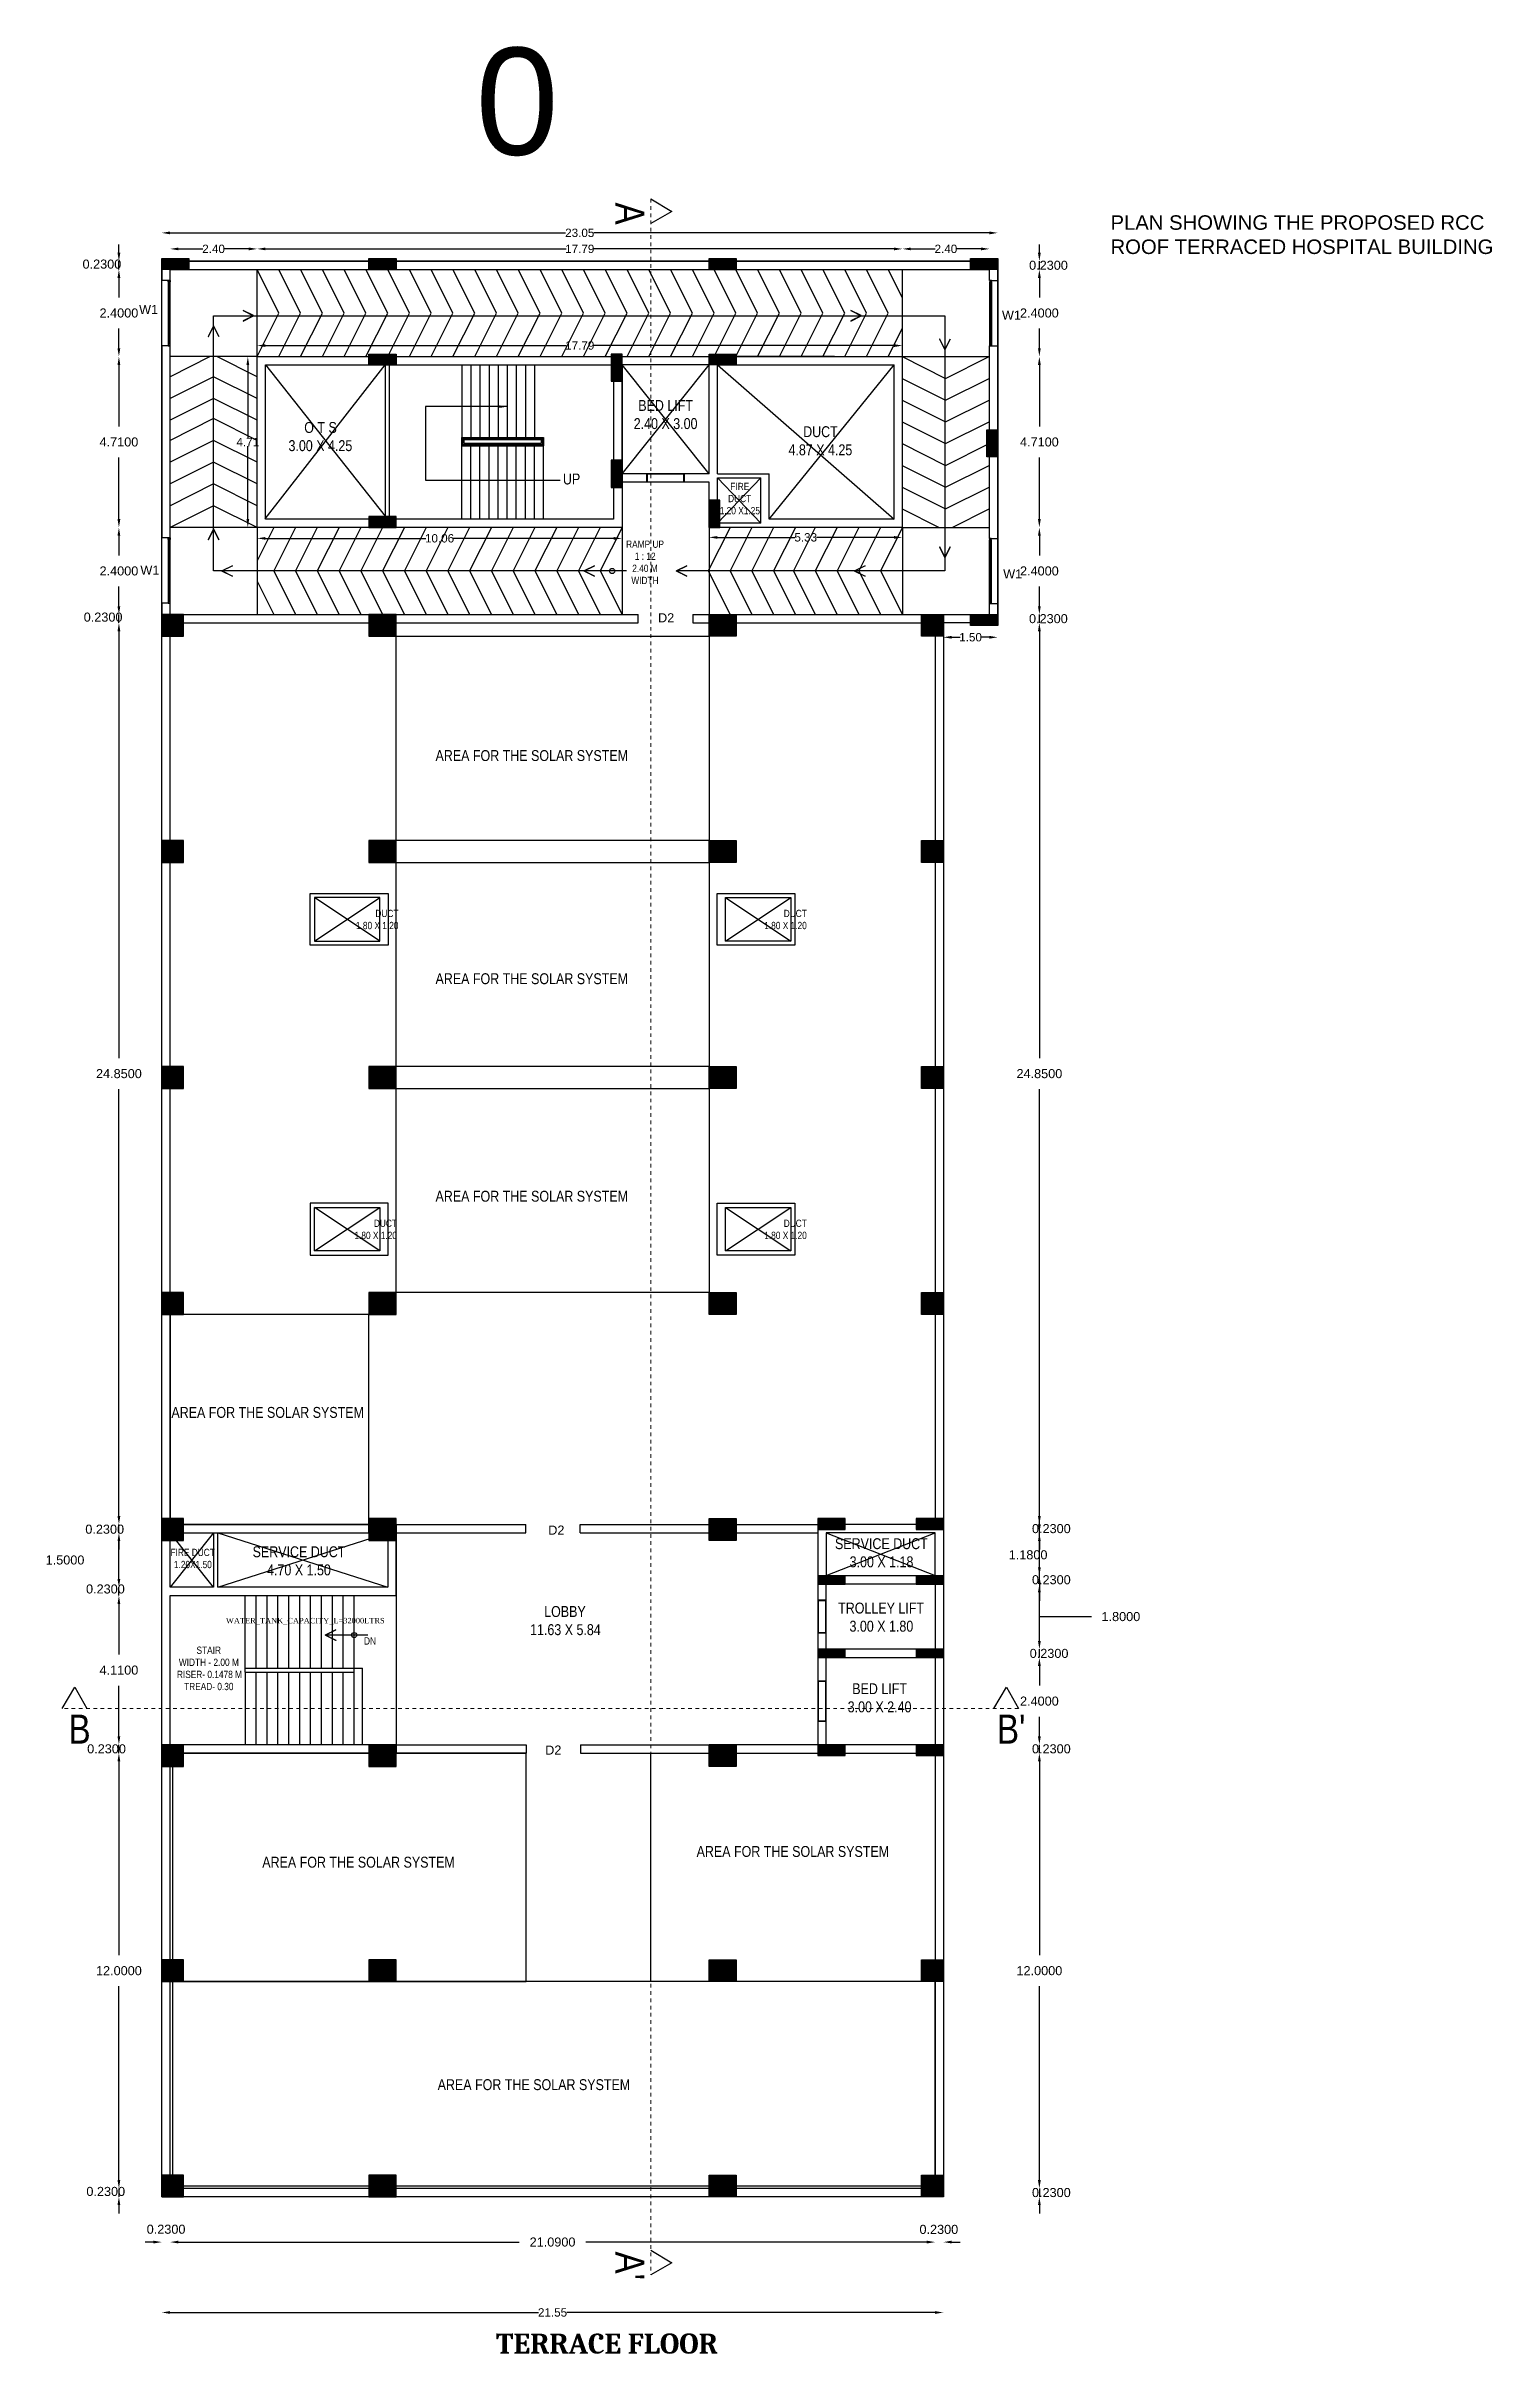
# Model space of a CAD drawing. Header units: metres. Extents: x -38 to 401, y 28 to 287.
# Drawn here: x 268 to 307.8, y 28.4 to 92 of the extents above; entities that cross this region are included whole.
import ezdxf

# ---------------------------------------------------------------- set-up
doc = ezdxf.new("R2010")
doc.units = ezdxf.units.M
doc.linetypes.add('CENTER', pattern=[2, 1.25, -0.25, 0.25, -0.25])
for name, color, linetype, lineweight in [('BLK_1_FLR_8_ROOF_AREA', 7, 'Continuous', 30), ('BLK_1_STAIR_HEADROOM', 7, 'Continuous', 30), ('SOLAR_PANEL', 7, 'Continuous', 30), ('UCOLUMN', 6, 'Continuous', 30)]:
    doc.layers.add(name, color=color, linetype=linetype, lineweight=lineweight)
for name, color, linetype in [('UBEAM', 1, 'Continuous'), ('UHATCH', 8, 'Continuous'), ('WATER_TANK_CALCULATION', 7, 'Continuous')]:
    doc.layers.add(name, color=color, linetype=linetype)
doc.styles.add('ED', font='romantic.ttf', dxfattribs={"width": 0.96})
doc.styles.get("Standard").update_dxf_attribs({"font": 'arial.ttf'})
doc.dimstyles.new('ISO-25', dxfattribs={"dimtxt": 2.5, "dimasz": 2.5, "dimexe": 1.25, "dimexo": 0.625, "dimtad": 1, "dimtxsty": 'Standard', "dimcen": 2.5, "dimadec": 0, "dimazin": 0, "dimtfac": 1, "dimtmove": 0, "dimatfit": 3, "dimfxl": 0, "dimarcsym": 0})
doc.dimstyles.get("Standard").update_dxf_attribs({"dimtxt": 0.18, "dimasz": 0.18, "dimexe": 0.18, "dimexo": 0.0625, "dimgap": 0.09, "dimtad": 0, "dimtih": 1, "dimtoh": 1, "dimdec": 4, "dimzin": 0, "dimdsep": 46, "dimtxsty": 'Standard', "dimcen": 0.09, "dimadec": 0, "dimazin": 0, "dimtfac": 1, "dimtdec": 4, "dimtofl": 0, "dimtmove": 0, "dimatfit": 3, "dimfxl": 0, "dimtolj": 1, "dimtzin": 0, "dimarcsym": 0})

msp = doc.modelspace()

# ---------------------------------------------------------------- texts
at = {"color": 7, "lineweight": 25}
msp.add_text('0', height=2.95017, dxfattribs=at).set_placement((279.80928, 89.04259))
at = {"color": 7, "lineweight": 25, "char_height": 0.8, "width": 1.7202398, "attachment_point": 1, "rotation": 270}
for s, insert in [('{\\fArial Narrow|b0|i0|c0|p34;\\W2.17167; \\W1;A}', (284.46656, 88.28146)), ("{\\fArial Narrow|b0|i0|c0|p34;\\W1.92006; \\W1;A'}", (284.46656, 31.74271))]:
    msp.add_mtext(s, dxfattribs=dict(at, insert=insert))
at = {"color": 7, "lineweight": 25, "attachment_point": 1}
for s, width, gutter_width, insert, char_height in [('{\\C256;PLAN SHOWING THE PROPOSED RCC ROOF TERRACED HOSPITAL BUILDING }', 12.0389724, 1.25, (297.31504, 87.37496, 0.00001), 0.4), ('W1', 331.5310086, 1000, (270.5341, 84.90384), 0.25), ('W1', 331.5310086, 1000, (294.3221, 84.74784), 0.25), ('W1', 331.5310086, 1000, (270.5691, 77.71784), 0.25), ('W1', 331.5310086, 1000, (294.3571, 77.61484), 0.25), ('D2', 331.5310086, 1000, (284.84085, 76.40612), 0.25), ('D2', 331.5310086, 1000, (281.81364, 51.2612), 0.25), ('D2', 331.5310086, 1000, (281.7291, 45.19825), 0.25)]:
    msp.add_mtext_dynamic_manual_height_columns(s, width=width, gutter_width=gutter_width, heights=[0], dxfattribs=dict(at, insert=insert, char_height=char_height))
at = {"color": 7, "lineweight": 25}
for s, insert, char_height, width, attachment_point in [('{\\fArial Narrow|b0|i0|c0|p34;\\W1.91248; \\W1;BED LIFT\\P{\\W0.579502; }2.40 X 3.00}', (284.11274, 82.28379), 0.3, 1.8424125, 1), ('{\\fArial Narrow|b0|i0|c0|p34;\\W5.12661; \\W1;O T S\\P{\\W0.586997; }3.00 X 4.25}', (274.5965, 81.67621), 0.3, 1.8424125, 1), ('{\\fArial Narrow|b0|i0|c0|p34;\\P{\\W4.816119; }DUCT\\P{\\W0.535605; }4.87 X 4.25}', (288.38165, 82.06105), 0.3, 1.8424125, 1), ('{\\fArial Narrow|b0|i0|c0|p34;\\W7.36002; \\W1;UP}', (281.5157, 80.25769), 0.3, 1.8424125, 1), ('{\\fArial Narrow|b0|i0|c0|p34;\\W8.83715;  \\W1;FIRE\\P\\W8.34946;  \\W1;DUCT\\P\\W6.54539;  \\W1;1.20 X1.25}', (285.70835, 80.00093), 0.2, 2.7423995, 1), ('{\\fArial Narrow|b0|i0|c0|p34;\\W6.68728;  \\W1;RAMP UP\\P\\W8.5679;  \\W1;1 : 12\\P\\W8.01758;  \\W1;2.40 M \\P\\W7.81576;  \\W1;WIDTH}', (283.10831, 78.4109), 0.2, 2.7201691, 1), ('{\\fArial Narrow|b0|i0|c0|p34;\\W5.36472; \\W1;AREA FOR THE SOLAR SYSTEM}', (278.19273, 72.6341), 0.3, 6.3081139, 1), ('{\\fArial Narrow|b0|i0|c0|p34;DUCT\\P1.80 X 1.20}', (277.68467, 67.69645), 0.2, 2.774038, 9), ('{\\fArial Narrow|b0|i0|c0|p34;DUCT\\P1.80 X 1.20}', (288.94128, 67.69645), 0.2, 2.774038, 9), ('{\\fArial Narrow|b0|i0|c0|p34;\\W5.36472; \\W1;AREA FOR THE SOLAR SYSTEM}', (278.19273, 66.48346), 0.3, 6.3081139, 1), ('{\\fArial Narrow|b0|i0|c0|p34;\\W5.36472; \\W1;AREA FOR THE SOLAR SYSTEM}', (278.19273, 60.4881), 0.3, 6.3081139, 1), ('{\\fArial Narrow|b0|i0|c0|p34;DUCT\\P1.80 X 1.20}', (277.6422, 59.15578), 0.2, 2.774038, 9), ('{\\fArial Narrow|b0|i0|c0|p34;DUCT\\P1.80 X 1.20}', (288.94128, 59.15578), 0.2, 2.774038, 9), ('{\\fArial Narrow|b0|i0|c0|p34;\\W5.36472; \\W1;AREA FOR THE SOLAR SYSTEM}', (270.91149, 54.52974), 0.3, 6.3081139, 1), ('{\\fArial Narrow|b0|i0|c0|p34;\\W9.86759;  \\W1;SERVICE DUCT\\P\\W7.98596;   \\W1;3.00 X 1.18}', (287.83342, 50.91155), 0.3, 6.3081139, 1), ('{\\fArial Narrow|b0|i0|c0|p34;\\W5.05662; \\W1;FIRE DUCT\\P{\\W6.541631; }1.20X1.50}', (271.07706, 50.62088), 0.2, 1.8424125, 1), ('{\\fArial Narrow|b0|i0|c0|p34;\\W9.86759;  \\W1;SERVICE DUCT\\P\\W7.97132;   \\W1;4.70 X 1.50}', (271.77699, 50.68891), 0.3, 6.3081139, 1), ('{\\fArial Narrow|b0|i0|c0|p34;\\W9.04984;   \\W1;LOBBY\\P\\W7.69545;   \\W1;11.63 X 5.84}', (279.10644, 49.04207), 0.3, 6.3081139, 1), ('{\\fArial Narrow|b0|i0|c0|p34;\\W6.89709;   \\W1;TROLLEY LIFT\\P\\W7.98845;   \\W1;3.00 X 1.80}', (287.82906, 49.13727), 0.3, 6.3081139, 1), ('{\\fArial Narrow|b0|i0|c0|p34;\\W9.27075; \\W1;STAIR\\P{\\W1.631566; }WIDTH - 2.00 M\\P{\\W0.642273; }RISER- 0.1478 M\\P{\\W3.902444; }TREAD- 0.30}', (271.52536, 47.92536, -12.79858), 0.2, 1.8424125, 1), ('{\\fArial Narrow|b0|i0|c0|p34;\\W7.11593;   \\W1;\\P\\W9.51865;  \\W1;DN}', (275.52173, 48.5133), 0.2, 2.7201691, 1), ('{\\fArial Narrow|b0|i0|c0|p34;\\W8.42564;   \\W1;BED LIFT\\P\\W7.98845;   \\W1;3.00 X 2.40}', (287.77959, 46.91403), 0.3, 6.3081139, 1), ('{\\fArial Narrow|b0|i0|c0|p34;\\W2.40293; \\W1;B}', (267.97406, 46.04961), 0.8, 1.7202398, 1), ("{\\fArial Narrow|b0|i0|c0|p34;B'}", (294.1827, 46.04961), 0.8, 1.7202398, 1), ('{\\fArial Narrow|b0|i0|c0|p34;\\W5.36472; \\W1;AREA FOR THE SOLAR SYSTEM}', (273.41674, 42.13225), 0.3, 6.3081139, 1), ('{\\fArial Narrow|b0|i0|c0|p34;\\W5.36472; \\W1;AREA FOR THE SOLAR SYSTEM}', (285.3908, 42.42855), 0.3, 6.3081139, 1), ('{\\fArial Narrow|b0|i0|c0|p34;\\W5.36472; \\W1;AREA FOR THE SOLAR SYSTEM}', (278.25198, 36.00128), 0.3, 6.3081139, 1), ('\\A1;{\\fCambria|b1|i0|c0|p18;TERRACE FLOOR}', (280.37097, 28.99005), 0.55, 35.3160154, 1)]:
    msp.add_mtext(s, dxfattribs=dict(at, insert=insert, char_height=char_height, width=width, attachment_point=attachment_point))
at = {"layer": 'WATER_TANK_CALCULATION', "color": 150, "linetype": 'ByBlock', "insert": (272.92832, 48.71655), "char_height": 0.15, "width": 4.0777201, "attachment_point": 1, "style": 'ED'}
msp.add_mtext('WATER_TANK_CAPACITY_L=32000LTRS', dxfattribs=at)

# ---------------------------------------------------------------- blocks, each defined once
blk = doc.blocks.new('*D159')
at = {"color": 0, "lineweight": -2}
for p, q in [((274.017, 83.784), (282.305, 83.784)), ((291.347, 83.784), (283.06, 83.784))]:
    blk.add_line(p, q, dxfattribs=at)
at = {"color": 0}
for points in [[(274.017, 83.822), (274.017, 83.745), (273.787, 83.784)], [(291.347, 83.822), (291.347, 83.745), (291.577, 83.784)]]:
    blk.add_solid(points, dxfattribs=at)
at = {"layer": 'Defpoints', "color": 0}
for p in [(273.787, 83.481), (291.577, 83.784), (291.577, 83.476)]:
    blk.add_point(p, dxfattribs=at)
at = {"color": 0, "lineweight": 25, "insert": (282.682, 83.784), "char_height": 0.23, "attachment_point": 5}
blk.add_mtext('\\A1;17.79', dxfattribs=at)
blk = doc.blocks.new('*D160')
at = {"color": 0, "lineweight": -2}
for p, q in [((286.477, 78.497), (288.613, 78.497)), ((291.347, 78.497), (289.211, 78.497))]:
    blk.add_line(p, q, dxfattribs=at)
at = {"color": 0}
for points in [[(286.477, 78.535), (286.477, 78.459), (286.247, 78.497)], [(291.347, 78.535), (291.347, 78.459), (291.577, 78.497)]]:
    blk.add_solid(points, dxfattribs=at)
at = {"layer": 'Defpoints', "color": 0}
for p in [(286.247, 78.771), (286.247, 78.497), (291.577, 78.771)]:
    blk.add_point(p, dxfattribs=at)
at = {"color": 0, "lineweight": 25, "insert": (288.912, 78.497), "char_height": 0.23, "attachment_point": 5}
blk.add_mtext('\\A1;5.33', dxfattribs=at)
blk = doc.blocks.new('*D161')
at = {"color": 0, "lineweight": -2}
for p, q in [((274.017, 78.47), (278.44, 78.47)), ((283.617, 78.47), (279.194, 78.47))]:
    blk.add_line(p, q, dxfattribs=at)
at = {"color": 0}
for points in [[(274.017, 78.508), (274.017, 78.432), (273.787, 78.47)], [(283.617, 78.508), (283.617, 78.432), (283.847, 78.47)]]:
    blk.add_solid(points, dxfattribs=at)
at = {"layer": 'Defpoints', "color": 0}
for p in [(273.787, 78.771), (273.787, 78.47), (283.847, 78.771)]:
    blk.add_point(p, dxfattribs=at)
at = {"color": 0, "lineweight": 25, "insert": (278.817, 78.47), "char_height": 0.23, "attachment_point": 5}
blk.add_mtext('\\A1;10.06', dxfattribs=at)
blk = doc.blocks.new('*D162')
at = {"color": 0, "lineweight": -2}
for p, q in [((273.531, 83.251), (273.531, 81.241)), ((273.531, 79.001), (273.531, 81.01))]:
    blk.add_line(p, q, dxfattribs=at)
at = {"color": 0}
for points in [[(273.493, 83.251), (273.569, 83.251), (273.531, 83.481)], [(273.493, 79.001), (273.569, 79.001), (273.531, 78.771)]]:
    blk.add_solid(points, dxfattribs=at)
at = {"layer": 'Defpoints', "color": 0}
for p in [(273.531, 83.481), (273.787, 83.481), (273.787, 78.771)]:
    blk.add_point(p, dxfattribs=at)
at = {"color": 0, "lineweight": 25, "insert": (273.531, 81.126), "char_height": 0.23, "attachment_point": 5}
blk.add_mtext('\\A1;4.71', dxfattribs=at)
blk = doc.blocks.new('*D163')
at = {"color": 0, "lineweight": -2}
for p, q in [((271.617, 86.448), (272.287, 86.448)), ((273.557, 86.448), (272.887, 86.448))]:
    blk.add_line(p, q, dxfattribs=at)
at = {"color": 0}
for points in [[(271.617, 86.486), (271.617, 86.41), (271.387, 86.448)], [(273.557, 86.486), (273.557, 86.41), (273.787, 86.448)]]:
    blk.add_solid(points, dxfattribs=at)
at = {"layer": 'Defpoints', "color": 0}
for p in [(271.387, 85.881), (273.787, 86.448), (273.787, 85.881)]:
    blk.add_point(p, dxfattribs=at)
at = {"color": 0, "lineweight": 25, "insert": (272.587, 86.448), "char_height": 0.23, "attachment_point": 5}
blk.add_mtext('\\A1;2.40', dxfattribs=at)
blk = doc.blocks.new('*D164')
at = {"color": 0, "lineweight": -2}
for p, q in [((274.017, 86.448), (282.305, 86.448)), ((291.347, 86.448), (283.06, 86.448))]:
    blk.add_line(p, q, dxfattribs=at)
at = {"color": 0}
for points in [[(274.017, 86.486), (274.017, 86.41), (273.787, 86.448)], [(291.347, 86.486), (291.347, 86.41), (291.577, 86.448)]]:
    blk.add_solid(points, dxfattribs=at)
at = {"layer": 'Defpoints', "color": 0}
for p in [(273.787, 85.881), (291.577, 86.448), (291.577, 85.876)]:
    blk.add_point(p, dxfattribs=at)
at = {"color": 0, "lineweight": 25, "insert": (282.682, 86.448), "char_height": 0.23, "attachment_point": 5}
blk.add_mtext('\\A1;17.79', dxfattribs=at)
blk = doc.blocks.new('*D165')
at = {"color": 0, "lineweight": -2}
for p, q in [((291.807, 86.448), (292.477, 86.448)), ((293.747, 86.448), (293.077, 86.448))]:
    blk.add_line(p, q, dxfattribs=at)
at = {"color": 0}
for points in [[(291.807, 86.486), (291.807, 86.41), (291.577, 86.448)], [(293.747, 86.486), (293.747, 86.41), (293.977, 86.448)]]:
    blk.add_solid(points, dxfattribs=at)
at = {"layer": 'Defpoints', "color": 0}
for p in [(291.577, 85.876), (293.977, 86.448), (293.977, 85.881)]:
    blk.add_point(p, dxfattribs=at)
at = {"color": 0, "lineweight": 25, "insert": (292.777, 86.448), "char_height": 0.23, "attachment_point": 5}
blk.add_mtext('\\A1;2.40', dxfattribs=at)
blk = doc.blocks.new('*D166')
at = {"color": 0, "lineweight": -2}
for p, q in [((271.387, 86.89), (282.291, 86.89)), ((293.977, 86.89), (283.073, 86.89))]:
    blk.add_line(p, q, dxfattribs=at)
at = {"color": 0}
for points in [[(271.387, 86.928), (271.387, 86.851), (271.157, 86.89)], [(293.977, 86.928), (293.977, 86.851), (294.207, 86.89)]]:
    blk.add_solid(points, dxfattribs=at)
at = {"layer": 'Defpoints', "color": 0}
for p in [(294.207, 86.89), (271.157, 86.111), (294.207, 86.111)]:
    blk.add_point(p, dxfattribs=at)
at = {"color": 0, "lineweight": 25, "insert": (282.682, 86.89), "char_height": 0.23, "attachment_point": 5}
blk.add_mtext('\\A1;23.05', dxfattribs=at)
blk = doc.blocks.new('*D168')
at = {"color": 0, "lineweight": -2}
for p, q in [((271.387, 29.572), (281.541, 29.572)), ((292.477, 29.572), (282.323, 29.572))]:
    blk.add_line(p, q, dxfattribs=at)
at = {"color": 0}
for points in [[(271.387, 29.61), (271.387, 29.534), (271.157, 29.572)], [(292.477, 29.61), (292.477, 29.534), (292.707, 29.572)]]:
    blk.add_solid(points, dxfattribs=at)
at = {"layer": 'Defpoints', "color": 0}
for p in [(271.157, 32.761), (292.707, 32.761), (292.707, 29.572)]:
    blk.add_point(p, dxfattribs=at)
at = {"color": 0, "lineweight": 25, "insert": (281.932, 29.572), "char_height": 0.23, "attachment_point": 5}
blk.add_mtext('\\A1;21.55', dxfattribs=at)
blk = doc.blocks.new('*D158')
at = {"color": 0, "lineweight": -2}
for p, q in [((292.937, 75.744), (293.17, 75.744)), ((293.977, 75.744), (293.745, 75.744))]:
    blk.add_line(p, q, dxfattribs=at)
at = {"color": 0}
for points in [[(292.937, 75.782), (292.937, 75.706), (292.707, 75.744)], [(293.977, 75.782), (293.977, 75.706), (294.207, 75.744)]]:
    blk.add_solid(points, dxfattribs=at)
at = {"layer": 'Defpoints', "color": 0}
for p in [(292.707, 76.141), (294.207, 76.141), (294.207, 75.744)]:
    blk.add_point(p, dxfattribs=at)
at = {"color": 0, "lineweight": 25, "insert": (293.457, 75.744), "char_height": 0.23, "attachment_point": 5}
blk.add_mtext('\\A1;1.50', dxfattribs=at)
blk = doc.blocks.new('600X600')
at = {"layer": 'UHATCH', "linetype": 'Continuous'}
h = blk.add_hatch(color=256, dxfattribs=at)
h.dxf.hatch_style = 1
h.paths.add_polyline_path([(600, 600), (0, 600), (0, 0), (600, 0)])
at = {"layer": 'UCOLUMN', "linetype": 'Continuous'}
blk.add_lwpolyline([(0, 0), (600, 0), (600, 600), (0, 600)], close=True, dxfattribs=at)
blk = doc.blocks.new('750 x 750')
blk.add_blockref('600X600', (0, 75))
blk = doc.blocks.new('230 X 750')
at = {"layer": 'UHATCH', "linetype": 'Continuous'}
h = blk.add_hatch(color=256, dxfattribs=at)
h.dxf.hatch_style = 1
h.paths.add_polyline_path([(750, 0), (750, 230), (0, 230), (0, 0)])
at = {"layer": 'UCOLUMN', "linetype": 'Continuous'}
blk.add_lwpolyline([(0, 230), (0, 0), (750, 0), (750, 230)], close=True, dxfattribs=at)
blk = doc.blocks.new('A$C4CCF6BF3')
at = {"layer": 'UHATCH', "linetype": 'Continuous'}
h = blk.add_hatch(color=256, dxfattribs=at)
h.dxf.hatch_style = 1
h.paths.add_polyline_path([(750, 0), (750, 300), (0, 300), (0, 0)])
at = {"layer": 'UCOLUMN', "linetype": 'Continuous'}
blk.add_lwpolyline([(0, 300), (0, 0), (750, 0), (750, 300)], close=True, dxfattribs=at)
blk = doc.blocks.new('600X750')
at = {"layer": 'UHATCH', "linetype": 'Continuous'}
h = blk.add_hatch(color=256, dxfattribs=at)
h.dxf.hatch_style = 1
h.paths.add_polyline_path([(0, 600), (-750, 600), (-750, 0), (0, 0)])
at = {"layer": 'UCOLUMN', "linetype": 'Continuous'}
blk.add_lwpolyline([(0, 0), (-750, 0), (-750, 600), (0, 600)], close=True, dxfattribs=at)
blk = doc.blocks.new('300 x 750')
at = {"layer": 'UHATCH', "linetype": 'Continuous'}
h = blk.add_hatch(color=256, dxfattribs=at)
h.dxf.hatch_style = 1
h.paths.add_polyline_path([(750, 0), (750, 300), (0, 300), (0, 0)])
at = {"layer": 'UCOLUMN', "linetype": 'Continuous'}
blk.add_lwpolyline([(0, 300), (0, 0), (750, 0), (750, 300)], close=True, dxfattribs=at)
blk = doc.blocks.new('ASDFSDFSDFDFD')
at = {"layer": 'UBEAM', "linetype": 'Continuous', "xscale": -1}
for p, rotation in [((-21550, 38330), 180), ((-15840, 38330), 180), ((-6460, 38330), 180), ((750, 38330), 180), ((-15840, 35700), 180), ((-6460, 35700), 180), ((1200, 32865), 269.9999999996972), ((750, 28520), 180)]:
    blk.add_blockref('300 x 750', p, dxfattribs=dict(at, rotation=rotation))
at = {"layer": 'UBEAM', "linetype": 'Continuous'}
for p, rotation in [((-8860, 34950), 90.00000000242422), ((-8860, 32025), 90.00000000242422), ((-6160, 30920), 89.99999999916066)]:
    blk.add_blockref('300 x 750', p, dxfattribs=dict(at, rotation=rotation))
for name, p in [('300 x 750', (-15840, 30920)), ('750 x 750', (-21550, 27845)), ('750 x 750', (-21550, 21615)), ('750 x 750', (-21550, 15385)), ('750 x 750', (-21550, 9155)), ('750 x 750', (-21550, 2927)), ('750 x 750', (-21550, -3305)), ('750 x 750', (-21550, -9235)), ('750 x 750', (-21550, -15165))]:
    blk.add_blockref(name, p, dxfattribs=at)
at = {"layer": 'UBEAM', "xscale": -1}
for p in [(-15840, 27920), (-15840, 21690), (-15840, 15460), (-15840, 9230), (-15840, 3002), (-15840, -3230), (-15840, -9160), (-15840, -15090)]:
    blk.add_blockref('600X750', p, dxfattribs=at)
at = {"layer": 'UBEAM'}
for name, p in [('600X750', (-5710, 27920)), ('600X750', (-5710, 21690)), ('600X750', (-5710, 15460)), ('600X750', (-5710, 9230)), ('600X750', (-5710, 3002)), ('A$C4CCF6BF3', (-3460, 3302)), ('A$C4CCF6BF3', (-750, 3302)), ('230 X 750', (-3460, 1798)), ('230 X 750', (-750, 1798)), ('230 X 750', (-3460, -230)), ('230 X 750', (-750, -230)), ('600X750', (-5710, -3230)), ('A$C4CCF6BF3', (-3460, -2930)), ('A$C4CCF6BF3', (-750, -2930)), ('600X750', (-5710, -9160)), ('600X750', (-5710, -15090))]:
    blk.add_blockref(name, p, dxfattribs=at)
at = {"layer": 'UBEAM', "linetype": 'Continuous', "xscale": -1}
for p in [(0, 27845), (0, 21615), (0, 15385), (0, 9155), (0, -9235), (0, -15165)]:
    blk.add_blockref('750 x 750', p, dxfattribs=at)
blk = doc.blocks.new('*D268')
at = {"color": 0, "lineweight": -2}
for p, q in [((271.617, 31.512), (281.014, 31.512)), ((292.247, 31.512), (282.85, 31.512))]:
    blk.add_line(p, q, dxfattribs=at)
at = {"color": 0}
for points in [[(271.617, 31.551), (271.617, 31.474), (271.387, 31.512)], [(292.247, 31.551), (292.247, 31.474), (292.477, 31.512)]]:
    blk.add_solid(points, dxfattribs=at)
at = {"layer": 'Defpoints', "color": 0}
for p in [(271.387, 32.991), (292.477, 32.991), (292.477, 31.512)]:
    blk.add_point(p, dxfattribs=at)
at = {"color": 0, "lineweight": 25, "insert": (281.932, 31.512), "char_height": 0.25, "attachment_point": 5}
blk.add_mtext('\\A1;21.0900', dxfattribs=at)
blk = doc.blocks.new('*D269')
at = {"color": 0, "lineweight": -2}
for p, q in [((270.927, 31.512), (270.697, 31.512)), ((271.617, 31.512), (271.847, 31.512))]:
    blk.add_line(p, q, dxfattribs=at)
at = {"color": 0}
for points in [[(270.927, 31.551), (270.927, 31.474), (271.157, 31.512)], [(271.617, 31.551), (271.617, 31.474), (271.387, 31.512)]]:
    blk.add_solid(points, dxfattribs=at)
at = {"layer": 'Defpoints', "color": 0}
for p in [(271.157, 32.761), (271.387, 32.991), (271.157, 31.512)]:
    blk.add_point(p, dxfattribs=at)
at = {"color": 0, "lineweight": 25, "insert": (271.277, 31.865), "char_height": 0.25, "attachment_point": 5}
blk.add_mtext('\\A1;0.2300', dxfattribs=at)
blk = doc.blocks.new('*D270')
at = {"color": 0, "lineweight": -2}
for p, q in [((292.247, 31.512), (292.017, 31.512)), ((292.937, 31.512), (293.167, 31.512))]:
    blk.add_line(p, q, dxfattribs=at)
at = {"color": 0}
for points in [[(292.247, 31.551), (292.247, 31.474), (292.477, 31.512)], [(292.937, 31.551), (292.937, 31.474), (292.707, 31.512)]]:
    blk.add_solid(points, dxfattribs=at)
at = {"layer": 'Defpoints', "color": 0}
for p in [(292.477, 32.991), (292.707, 32.761), (292.707, 31.512)]:
    blk.add_point(p, dxfattribs=at)
at = {"color": 0, "lineweight": 25, "insert": (292.582, 31.861), "char_height": 0.25, "attachment_point": 5}
blk.add_mtext('\\A1;0.2300', dxfattribs=at)
blk = doc.blocks.new('*D271')
at = {"color": 0, "lineweight": -2}
for p, q in [((269.977, 44.761), (269.977, 39.419)), ((269.977, 33.221), (269.977, 38.563))]:
    blk.add_line(p, q, dxfattribs=at)
at = {"color": 0}
for points in [[(269.938, 44.761), (270.015, 44.761), (269.977, 44.991)], [(269.938, 33.221), (270.015, 33.221), (269.977, 32.991)]]:
    blk.add_solid(points, dxfattribs=at)
at = {"layer": 'Defpoints', "color": 0}
for p in [(271.387, 44.991), (269.977, 32.991), (271.387, 32.991)]:
    blk.add_point(p, dxfattribs=at)
at = {"color": 0, "lineweight": 25, "insert": (269.977, 38.991), "char_height": 0.25, "attachment_point": 5}
blk.add_mtext('\\A1;12.0000', dxfattribs=at)
blk = doc.blocks.new('*D30')
at = {"color": 0, "lineweight": -2}
for p, q in [((269.977, 33.221), (269.977, 33.451)), ((269.977, 32.991), (269.977, 32.761)), ((269.977, 32.531), (269.977, 32.301))]:
    blk.add_line(p, q, dxfattribs=at)
at = {"color": 0}
for points in [[(269.938, 33.221), (270.015, 33.221), (269.977, 32.991)], [(269.938, 32.531), (270.015, 32.531), (269.977, 32.761)]]:
    blk.add_solid(points, dxfattribs=at)
at = {"layer": 'Defpoints', "color": 0}
for p in [(269.977, 32.761), (271.157, 32.761), (271.387, 32.991)]:
    blk.add_point(p, dxfattribs=at)
at = {"color": 0, "lineweight": 25, "insert": (269.614, 32.907), "char_height": 0.25, "attachment_point": 5}
blk.add_mtext('\\A1;0.2300', dxfattribs=at)
blk = doc.blocks.new('*D272')
at = {"color": 0, "lineweight": -2}
for p, q in [((269.977, 45.451), (269.977, 45.681)), ((269.977, 44.991), (269.977, 45.221)), ((269.977, 44.761), (269.977, 44.531))]:
    blk.add_line(p, q, dxfattribs=at)
at = {"color": 0}
for points in [[(269.938, 45.451), (270.015, 45.451), (269.977, 45.221)], [(269.938, 44.761), (270.015, 44.761), (269.977, 44.991)]]:
    blk.add_solid(points, dxfattribs=at)
at = {"layer": 'Defpoints', "color": 0}
for p in [(269.977, 45.221), (271.387, 45.221), (271.387, 44.991)]:
    blk.add_point(p, dxfattribs=at)
at = {"color": 0, "lineweight": 25, "insert": (269.636, 45.106), "char_height": 0.25, "attachment_point": 5}
blk.add_mtext('\\A1;0.2300', dxfattribs=at)
blk = doc.blocks.new('*D273')
at = {"color": 0, "lineweight": -2}
for p, q in [((269.977, 49.101), (269.977, 47.704)), ((269.977, 45.451), (269.977, 46.848))]:
    blk.add_line(p, q, dxfattribs=at)
at = {"color": 0}
for points in [[(269.938, 49.101), (270.015, 49.101), (269.977, 49.331)], [(269.938, 45.451), (270.015, 45.451), (269.977, 45.221)]]:
    blk.add_solid(points, dxfattribs=at)
at = {"layer": 'Defpoints', "color": 0}
for p in [(269.977, 49.331), (271.387, 49.331), (271.387, 45.221)]:
    blk.add_point(p, dxfattribs=at)
at = {"color": 0, "lineweight": 25, "insert": (269.977, 47.276), "char_height": 0.25, "attachment_point": 5}
blk.add_mtext('\\A1;4.1100', dxfattribs=at)
blk = doc.blocks.new('*D274')
at = {"color": 0, "lineweight": -2}
for p, q in [((269.977, 49.791), (269.977, 50.021)), ((269.977, 49.331), (269.977, 49.561)), ((269.977, 49.101), (269.977, 48.871))]:
    blk.add_line(p, q, dxfattribs=at)
at = {"color": 0}
for points in [[(269.938, 49.791), (270.015, 49.791), (269.977, 49.561)], [(269.938, 49.101), (270.015, 49.101), (269.977, 49.331)]]:
    blk.add_solid(points, dxfattribs=at)
at = {"layer": 'Defpoints', "color": 0}
for p in [(269.977, 49.561), (271.387, 49.561), (271.387, 49.331)]:
    blk.add_point(p, dxfattribs=at)
at = {"color": 0, "lineweight": 25, "insert": (269.605, 49.512), "char_height": 0.25, "attachment_point": 5}
blk.add_mtext('\\A1;0.2300', dxfattribs=at)
blk = doc.blocks.new('*D275')
at = {"color": 0, "lineweight": -2}
blk.add_line((269.977, 49.791), (269.977, 50.831), dxfattribs=at)
at = {"color": 0}
for points in [[(269.938, 50.831), (270.015, 50.831), (269.977, 51.061)], [(269.938, 49.791), (270.015, 49.791), (269.977, 49.561)]]:
    blk.add_solid(points, dxfattribs=at)
at = {"layer": 'Defpoints', "color": 0}
for p in [(269.977, 51.061), (271.387, 51.061), (271.387, 49.561)]:
    blk.add_point(p, dxfattribs=at)
at = {"color": 0, "lineweight": 25, "insert": (268.491, 50.311), "char_height": 0.25, "attachment_point": 5}
blk.add_mtext('\\A1;1.5000', dxfattribs=at)
blk = doc.blocks.new('*D276')
at = {"color": 0, "lineweight": -2}
for p, q in [((269.977, 51.521), (269.977, 51.751)), ((269.977, 51.061), (269.977, 51.291)), ((269.977, 50.831), (269.977, 50.601))]:
    blk.add_line(p, q, dxfattribs=at)
at = {"color": 0}
for points in [[(269.938, 51.521), (270.015, 51.521), (269.977, 51.291)], [(269.938, 50.831), (270.015, 50.831), (269.977, 51.061)]]:
    blk.add_solid(points, dxfattribs=at)
at = {"layer": 'Defpoints', "color": 0}
for p in [(269.977, 51.291), (271.387, 51.291), (271.387, 51.061)]:
    blk.add_point(p, dxfattribs=at)
at = {"color": 0, "lineweight": 25, "insert": (269.585, 51.159), "char_height": 0.25, "attachment_point": 5}
blk.add_mtext('\\A1;0.2300', dxfattribs=at)
blk = doc.blocks.new('*D277')
at = {"color": 0, "lineweight": -2}
for p, q in [((269.977, 75.911), (269.977, 64.144)), ((269.977, 51.521), (269.977, 63.288))]:
    blk.add_line(p, q, dxfattribs=at)
at = {"color": 0}
for points in [[(269.938, 75.911), (270.015, 75.911), (269.977, 76.141)], [(269.938, 51.521), (270.015, 51.521), (269.977, 51.291)]]:
    blk.add_solid(points, dxfattribs=at)
at = {"layer": 'Defpoints', "color": 0}
for p in [(269.977, 76.141), (271.387, 76.141), (271.387, 51.291)]:
    blk.add_point(p, dxfattribs=at)
at = {"color": 0, "lineweight": 25, "insert": (269.977, 63.716), "char_height": 0.25, "attachment_point": 5}
blk.add_mtext('\\A1;24.8500', dxfattribs=at)
blk = doc.blocks.new('*D278')
at = {"color": 0, "lineweight": -2}
for p, q in [((269.977, 76.601), (269.977, 76.831)), ((269.977, 76.141), (269.977, 76.371)), ((269.977, 75.911), (269.977, 75.681))]:
    blk.add_line(p, q, dxfattribs=at)
at = {"color": 0}
for points in [[(269.938, 76.601), (270.015, 76.601), (269.977, 76.371)], [(269.938, 75.911), (270.015, 75.911), (269.977, 76.141)]]:
    blk.add_solid(points, dxfattribs=at)
at = {"layer": 'Defpoints', "color": 0}
for p in [(269.977, 76.371), (271.157, 76.371), (271.387, 76.141)]:
    blk.add_point(p, dxfattribs=at)
at = {"color": 0, "lineweight": 25, "insert": (269.541, 76.298), "char_height": 0.25, "attachment_point": 5}
blk.add_mtext('\\A1;0.2300', dxfattribs=at)
blk = doc.blocks.new('*D279')
at = {"color": 0, "lineweight": -2}
for p, q in [((269.977, 78.541), (269.977, 77.999)), ((269.977, 76.601), (269.977, 77.143))]:
    blk.add_line(p, q, dxfattribs=at)
at = {"color": 0}
for points in [[(269.938, 78.541), (270.015, 78.541), (269.977, 78.771)], [(269.938, 76.601), (270.015, 76.601), (269.977, 76.371)]]:
    blk.add_solid(points, dxfattribs=at)
at = {"layer": 'Defpoints', "color": 0}
for p in [(269.977, 78.771), (271.387, 78.771), (271.157, 76.371)]:
    blk.add_point(p, dxfattribs=at)
at = {"color": 0, "lineweight": 25, "insert": (269.977, 77.571), "char_height": 0.25, "attachment_point": 5}
blk.add_mtext('\\A1;2.4000', dxfattribs=at)
blk = doc.blocks.new('*D710')
at = {"color": 0, "lineweight": -2}
for p, q in [((269.977, 83.251), (269.977, 81.554)), ((269.977, 79.001), (269.977, 80.698))]:
    blk.add_line(p, q, dxfattribs=at)
at = {"color": 0}
for points in [[(269.938, 83.251), (270.015, 83.251), (269.977, 83.481)], [(269.938, 79.001), (270.015, 79.001), (269.977, 78.771)]]:
    blk.add_solid(points, dxfattribs=at)
at = {"layer": 'Defpoints', "color": 0}
for p in [(269.977, 83.481), (271.387, 83.481), (271.387, 78.771)]:
    blk.add_point(p, dxfattribs=at)
at = {"color": 0, "lineweight": 25, "insert": (269.977, 81.126), "char_height": 0.25, "attachment_point": 5}
blk.add_mtext('\\A1;4.7100', dxfattribs=at)
blk = doc.blocks.new('*D280')
at = {"color": 0, "lineweight": -2}
for p, q in [((269.977, 85.651), (269.977, 85.109)), ((269.977, 83.711), (269.977, 84.253))]:
    blk.add_line(p, q, dxfattribs=at)
at = {"color": 0}
for points in [[(269.938, 85.651), (270.015, 85.651), (269.977, 85.881)], [(269.938, 83.711), (270.015, 83.711), (269.977, 83.481)]]:
    blk.add_solid(points, dxfattribs=at)
at = {"layer": 'Defpoints', "color": 0}
for p in [(269.977, 85.881), (271.387, 85.881), (271.387, 83.481)]:
    blk.add_point(p, dxfattribs=at)
at = {"color": 0, "lineweight": 25, "insert": (269.977, 84.681), "char_height": 0.25, "attachment_point": 5}
blk.add_mtext('\\A1;2.4000', dxfattribs=at)
blk = doc.blocks.new('*D31')
at = {"color": 0, "lineweight": -2}
for p, q in [((269.977, 86.341), (269.977, 86.571)), ((269.977, 85.881), (269.977, 86.111)), ((269.977, 85.651), (269.977, 85.421))]:
    blk.add_line(p, q, dxfattribs=at)
at = {"color": 0}
for points in [[(269.938, 86.341), (270.015, 86.341), (269.977, 86.111)], [(269.938, 85.651), (270.015, 85.651), (269.977, 85.881)]]:
    blk.add_solid(points, dxfattribs=at)
at = {"layer": 'Defpoints', "color": 0}
for p in [(269.977, 86.111), (271.157, 86.111), (271.387, 85.881)]:
    blk.add_point(p, dxfattribs=at)
at = {"color": 0, "lineweight": 25, "insert": (269.508, 86.028), "char_height": 0.25, "attachment_point": 5}
blk.add_mtext('\\A1;0.2300', dxfattribs=at)
blk = doc.blocks.new('*D281')
at = {"color": 0, "lineweight": -2}
for p, q in [((295.354, 44.761), (295.354, 39.419)), ((295.354, 33.221), (295.354, 38.563))]:
    blk.add_line(p, q, dxfattribs=at)
at = {"color": 0}
for points in [[(295.315, 44.761), (295.392, 44.761), (295.354, 44.991)], [(295.315, 33.221), (295.392, 33.221), (295.354, 32.991)]]:
    blk.add_solid(points, dxfattribs=at)
at = {"layer": 'Defpoints', "color": 0}
for p in [(292.477, 44.991), (295.354, 44.991), (292.477, 32.991)]:
    blk.add_point(p, dxfattribs=at)
at = {"color": 0, "lineweight": 25, "insert": (295.354, 38.991), "char_height": 0.25, "attachment_point": 5}
blk.add_mtext('\\A1;12.0000', dxfattribs=at)
blk = doc.blocks.new('*D32')
at = {"color": 0, "lineweight": -2}
for p, q in [((295.354, 33.221), (295.354, 33.451)), ((295.354, 32.991), (295.354, 32.761)), ((295.354, 32.531), (295.354, 32.301))]:
    blk.add_line(p, q, dxfattribs=at)
at = {"color": 0}
for points in [[(295.315, 33.221), (295.392, 33.221), (295.354, 32.991)], [(295.315, 32.531), (295.392, 32.531), (295.354, 32.761)]]:
    blk.add_solid(points, dxfattribs=at)
at = {"layer": 'Defpoints', "color": 0}
for p in [(292.477, 32.991), (292.707, 32.761), (295.354, 32.761)]:
    blk.add_point(p, dxfattribs=at)
at = {"color": 0, "lineweight": 25, "insert": (295.684, 32.876), "char_height": 0.25, "attachment_point": 5}
blk.add_mtext('\\A1;0.2300', dxfattribs=at)
blk = doc.blocks.new('*D282')
at = {"color": 0, "lineweight": -2}
for p, q in [((295.354, 45.451), (295.354, 45.681)), ((295.354, 44.991), (295.354, 45.221)), ((295.354, 44.761), (295.354, 44.531))]:
    blk.add_line(p, q, dxfattribs=at)
at = {"color": 0}
for points in [[(295.315, 45.451), (295.392, 45.451), (295.354, 45.221)], [(295.315, 44.761), (295.392, 44.761), (295.354, 44.991)]]:
    blk.add_solid(points, dxfattribs=at)
at = {"layer": 'Defpoints', "color": 0}
for p in [(292.477, 45.221), (295.354, 45.221), (292.477, 44.991)]:
    blk.add_point(p, dxfattribs=at)
at = {"color": 0, "lineweight": 25, "insert": (295.684, 45.106), "char_height": 0.25, "attachment_point": 5}
blk.add_mtext('\\A1;0.2300', dxfattribs=at)
blk = doc.blocks.new('*D283')
at = {"color": 0, "lineweight": -2}
for p, q in [((295.354, 47.391), (295.354, 46.849)), ((295.354, 45.451), (295.354, 45.993))]:
    blk.add_line(p, q, dxfattribs=at)
at = {"color": 0}
for points in [[(295.315, 47.391), (295.392, 47.391), (295.354, 47.621)], [(295.315, 45.451), (295.392, 45.451), (295.354, 45.221)]]:
    blk.add_solid(points, dxfattribs=at)
at = {"layer": 'Defpoints', "color": 0}
for p in [(292.477, 47.621), (295.354, 47.621), (292.477, 45.221)]:
    blk.add_point(p, dxfattribs=at)
at = {"color": 0, "lineweight": 25, "insert": (295.354, 46.421), "char_height": 0.25, "attachment_point": 5}
blk.add_mtext('\\A1;2.4000', dxfattribs=at)
blk = doc.blocks.new('*D284')
at = {"color": 0, "lineweight": -2}
for p, q in [((295.354, 48.081), (295.354, 48.311)), ((295.354, 47.621), (295.354, 47.851)), ((295.354, 47.391), (295.354, 47.161))]:
    blk.add_line(p, q, dxfattribs=at)
at = {"color": 0}
for points in [[(295.315, 48.081), (295.392, 48.081), (295.354, 47.851)], [(295.315, 47.391), (295.392, 47.391), (295.354, 47.621)]]:
    blk.add_solid(points, dxfattribs=at)
at = {"layer": 'Defpoints', "color": 0}
for p in [(292.477, 47.851), (295.354, 47.851), (292.477, 47.621)]:
    blk.add_point(p, dxfattribs=at)
at = {"color": 0, "lineweight": 25, "insert": (295.621, 47.736), "char_height": 0.25, "attachment_point": 5}
blk.add_mtext('\\A1;0.2300', dxfattribs=at)
blk = doc.blocks.new('*D285')
at = {"color": 0, "lineweight": -2}
for p, q in [((295.354, 48.081), (295.354, 49.421)), ((295.354, 48.751), (296.194, 48.751)), ((296.194, 48.751), (296.794, 48.751))]:
    blk.add_line(p, q, dxfattribs=at)
at = {"color": 0}
for points in [[(295.315, 49.421), (295.392, 49.421), (295.354, 49.651)], [(295.315, 48.081), (295.392, 48.081), (295.354, 47.851)]]:
    blk.add_solid(points, dxfattribs=at)
at = {"layer": 'Defpoints', "color": 0}
for p in [(292.477, 49.651), (295.354, 49.651), (292.477, 47.851)]:
    blk.add_point(p, dxfattribs=at)
at = {"color": 0, "lineweight": 25, "insert": (297.601, 48.751), "char_height": 0.25, "attachment_point": 5}
blk.add_mtext('\\A1;1.8000', dxfattribs=at)
blk = doc.blocks.new('*D286')
at = {"color": 0, "lineweight": -2}
for p, q in [((295.354, 50.111), (295.354, 50.341)), ((295.354, 49.651), (295.354, 49.881)), ((295.354, 49.421), (295.354, 49.191))]:
    blk.add_line(p, q, dxfattribs=at)
at = {"color": 0}
for points in [[(295.315, 50.111), (295.392, 50.111), (295.354, 49.881)], [(295.315, 49.421), (295.392, 49.421), (295.354, 49.651)]]:
    blk.add_solid(points, dxfattribs=at)
at = {"layer": 'Defpoints', "color": 0}
for p in [(292.477, 49.881), (292.477, 49.651), (295.354, 49.881)]:
    blk.add_point(p, dxfattribs=at)
at = {"color": 0, "lineweight": 25, "insert": (295.684, 49.766), "char_height": 0.25, "attachment_point": 5}
blk.add_mtext('\\A1;0.2300', dxfattribs=at)
blk = doc.blocks.new('*D287')
at = {"color": 0, "lineweight": -2}
for p, q in [((295.354, 51.291), (295.354, 51.521)), ((295.354, 49.881), (295.354, 51.061)), ((295.354, 49.651), (295.354, 49.421))]:
    blk.add_line(p, q, dxfattribs=at)
at = {"color": 0}
for points in [[(295.315, 51.291), (295.392, 51.291), (295.354, 51.061)], [(295.315, 49.651), (295.392, 49.651), (295.354, 49.881)]]:
    blk.add_solid(points, dxfattribs=at)
at = {"layer": 'Defpoints', "color": 0}
for p in [(292.477, 51.061), (295.354, 51.061), (292.477, 49.881)]:
    blk.add_point(p, dxfattribs=at)
at = {"color": 0, "lineweight": 25, "insert": (295.043, 50.454), "char_height": 0.25, "attachment_point": 5}
blk.add_mtext('\\A1;1.1800', dxfattribs=at)
blk = doc.blocks.new('*D288')
at = {"color": 0, "lineweight": -2}
for p, q in [((295.354, 51.521), (295.354, 51.751)), ((295.354, 51.061), (295.354, 51.291)), ((295.354, 50.831), (295.354, 50.601))]:
    blk.add_line(p, q, dxfattribs=at)
at = {"color": 0}
for points in [[(295.315, 51.521), (295.392, 51.521), (295.354, 51.291)], [(295.315, 50.831), (295.392, 50.831), (295.354, 51.061)]]:
    blk.add_solid(points, dxfattribs=at)
at = {"layer": 'Defpoints', "color": 0}
for p in [(292.477, 51.291), (292.477, 51.061), (295.354, 51.291)]:
    blk.add_point(p, dxfattribs=at)
at = {"color": 0, "lineweight": 25, "insert": (295.684, 51.176), "char_height": 0.25, "attachment_point": 5}
blk.add_mtext('\\A1;0.2300', dxfattribs=at)
blk = doc.blocks.new('*D289')
at = {"color": 0, "lineweight": -2}
for p, q in [((295.354, 75.911), (295.354, 64.144)), ((295.354, 51.521), (295.354, 63.288))]:
    blk.add_line(p, q, dxfattribs=at)
at = {"color": 0}
for points in [[(295.315, 75.911), (295.392, 75.911), (295.354, 76.141)], [(295.315, 51.521), (295.392, 51.521), (295.354, 51.291)]]:
    blk.add_solid(points, dxfattribs=at)
at = {"layer": 'Defpoints', "color": 0}
for p in [(294.207, 76.141), (295.354, 76.141), (292.477, 51.291)]:
    blk.add_point(p, dxfattribs=at)
at = {"color": 0, "lineweight": 25, "insert": (295.354, 63.716), "char_height": 0.25, "attachment_point": 5}
blk.add_mtext('\\A1;24.8500', dxfattribs=at)
blk = doc.blocks.new('*D290')
at = {"color": 0, "lineweight": -2}
for p, q in [((295.354, 76.601), (295.354, 76.831)), ((295.354, 76.141), (295.354, 76.371)), ((295.354, 75.911), (295.354, 75.681))]:
    blk.add_line(p, q, dxfattribs=at)
at = {"color": 0}
for points in [[(295.315, 76.601), (295.392, 76.601), (295.354, 76.371)], [(295.315, 75.911), (295.392, 75.911), (295.354, 76.141)]]:
    blk.add_solid(points, dxfattribs=at)
at = {"layer": 'Defpoints', "color": 0}
for p in [(293.977, 76.371), (295.354, 76.371), (294.207, 76.141)]:
    blk.add_point(p, dxfattribs=at)
at = {"color": 0, "lineweight": 25, "insert": (295.602, 76.256), "char_height": 0.25, "attachment_point": 5}
blk.add_mtext('\\A1;0.2300', dxfattribs=at)
blk = doc.blocks.new('*D291')
at = {"color": 0, "lineweight": -2}
for p, q in [((295.354, 78.541), (295.354, 77.999)), ((295.354, 76.601), (295.354, 77.143))]:
    blk.add_line(p, q, dxfattribs=at)
at = {"color": 0}
for points in [[(295.315, 78.541), (295.392, 78.541), (295.354, 78.771)], [(295.315, 76.601), (295.392, 76.601), (295.354, 76.371)]]:
    blk.add_solid(points, dxfattribs=at)
at = {"layer": 'Defpoints', "color": 0}
for p in [(293.977, 78.771), (295.354, 78.771), (293.977, 76.371)]:
    blk.add_point(p, dxfattribs=at)
at = {"color": 0, "lineweight": 25, "insert": (295.354, 77.571), "char_height": 0.25, "attachment_point": 5}
blk.add_mtext('\\A1;2.4000', dxfattribs=at)
blk = doc.blocks.new('*D292')
at = {"color": 0, "lineweight": -2}
for p, q in [((295.354, 83.251), (295.354, 81.554)), ((295.354, 79.001), (295.354, 80.698))]:
    blk.add_line(p, q, dxfattribs=at)
at = {"color": 0}
for points in [[(295.315, 83.251), (295.392, 83.251), (295.354, 83.481)], [(295.315, 79.001), (295.392, 79.001), (295.354, 78.771)]]:
    blk.add_solid(points, dxfattribs=at)
at = {"layer": 'Defpoints', "color": 0}
for p in [(293.967, 83.481), (295.354, 83.481), (293.977, 78.771)]:
    blk.add_point(p, dxfattribs=at)
at = {"color": 0, "lineweight": 25, "insert": (295.354, 81.126), "char_height": 0.25, "attachment_point": 5}
blk.add_mtext('\\A1;4.7100', dxfattribs=at)
blk = doc.blocks.new('*D709')
at = {"color": 0, "lineweight": -2}
for p, q in [((295.354, 85.651), (295.354, 85.109)), ((295.354, 83.711), (295.354, 84.253))]:
    blk.add_line(p, q, dxfattribs=at)
at = {"color": 0}
for points in [[(295.315, 85.651), (295.392, 85.651), (295.354, 85.881)], [(295.315, 83.711), (295.392, 83.711), (295.354, 83.481)]]:
    blk.add_solid(points, dxfattribs=at)
at = {"layer": 'Defpoints', "color": 0}
for p in [(293.977, 85.881), (295.354, 85.881), (293.967, 83.481)]:
    blk.add_point(p, dxfattribs=at)
at = {"color": 0, "lineweight": 25, "insert": (295.354, 84.681), "char_height": 0.25, "attachment_point": 5}
blk.add_mtext('\\A1;2.4000', dxfattribs=at)
blk = doc.blocks.new('*D33')
at = {"color": 0, "lineweight": -2}
for p, q in [((295.354, 86.341), (295.354, 86.571)), ((295.354, 85.881), (295.354, 86.111)), ((295.354, 85.651), (295.354, 85.421))]:
    blk.add_line(p, q, dxfattribs=at)
at = {"color": 0}
for points in [[(295.315, 86.341), (295.392, 86.341), (295.354, 86.111)], [(295.315, 85.651), (295.392, 85.651), (295.354, 85.881)]]:
    blk.add_solid(points, dxfattribs=at)
at = {"layer": 'Defpoints', "color": 0}
for p in [(293.977, 85.881), (294.207, 86.111), (295.354, 86.111)]:
    blk.add_point(p, dxfattribs=at)
at = {"color": 0, "lineweight": 25, "insert": (295.605, 85.996), "char_height": 0.25, "attachment_point": 5}
blk.add_mtext('\\A1;0.2300', dxfattribs=at)

# ---------------------------------------------------------------- dimensions: what is measured, and where the dimension line sits
at = {"lineweight": 25}
for base, p1, p2, picture, middle in [((269.97675, 86.11091), (271.38706, 85.88091), (271.15706, 86.11091), '*D31', (269.50759, 86.02777)), ((295.35379, 86.11091), (293.97706, 85.88091), (294.20706, 86.11091), '*D33', (295.60512, 85.99591)), ((269.97675, 76.37091), (271.38706, 76.14091), (271.15706, 76.37091), '*D278', (269.54126, 76.29815)), ((295.35379, 76.37091), (294.20706, 76.14091), (293.97706, 76.37091), '*D290', (295.60185, 76.25591)), ((269.97675, 51.29091), (271.38706, 51.06091), (271.38706, 51.29091), '*D276', (269.58531, 51.159)), ((295.35379, 51.29091), (292.47706, 51.06091), (292.47706, 51.29091), '*D288', (295.68403, 51.17591)), ((295.35379, 51.06091), (292.47706, 49.88091), (292.47706, 51.06091), '*D287', (295.04328, 50.4538)), ((295.35379, 49.88091), (292.47706, 49.65091), (292.47706, 49.88091), '*D286', (295.68403, 49.76591)), ((269.97675, 49.56091), (271.38706, 49.33091), (271.38706, 49.56091), '*D274', (269.60469, 49.5116)), ((295.35379, 47.85091), (292.47706, 47.62091), (292.47706, 47.85091), '*D284', (295.62124, 47.73591)), ((269.97675, 45.22091), (271.38706, 44.99091), (271.38706, 45.22091), '*D272', (269.63593, 45.10635)), ((295.35379, 45.22091), (292.47706, 44.99091), (292.47706, 45.22091), '*D282', (295.68403, 45.10591)), ((269.97675, 32.76091), (271.38706, 32.99091), (271.15706, 32.76091), '*D30', (269.61416, 32.9075)), ((295.35379, 32.76091), (292.47706, 32.99091), (292.70706, 32.76091), '*D32', (295.68403, 32.87591))]:
    dim = msp.add_linear_dim(base=base, p1=p1, p2=p2, angle=90, dimstyle='Standard', override={"dimscale": 1, "dimtxt": 0.25, "dimasz": 0.23, "dimgap": 0.3, "dimpost": '\\X', "dimse1": 1, "dimse2": 1, "dimtmove": 1, "dimfxl": 25.4}, dxfattribs=at)
    dim.commit()
    dim.dimension.update_dxf_attribs({"geometry": picture, "text_midpoint": middle, "dimtype": 128})
at = {"color": 7, "lineweight": 25}
for base, p1, p2, text, picture, middle in [((294.20706, 86.88965), (271.15706, 86.11091), (294.20706, 86.11091), '23.05', '*D166', (282.68206, 86.88965)), ((273.78706, 86.44791), (271.38706, 85.88091), (273.78706, 85.88091), '2.40', '*D163', (272.58706, 86.44791)), ((291.57706, 86.44791), (273.78706, 85.88091), (291.57706, 85.87591), '17.79', '*D164', (282.68206, 86.44791)), ((293.97706, 86.44791), (291.57706, 85.87591), (293.97706, 85.88091), '2.40', '*D165', (292.77706, 86.44791)), ((291.57706, 83.78359), (273.78706, 83.48091), (291.57706, 83.47591), '17.79', '*D159', (282.68206, 83.78359)), ((273.78706, 78.46987), (283.84706, 78.77091), (273.78706, 78.77091), '10.06', '*D161', (278.81706, 78.46987)), ((286.24706, 78.49701), (291.57706, 78.77088), (286.24706, 78.77091), '5.33', '*D160', (288.91206, 78.49701)), ((294.20706, 75.7441), (292.70708, 76.14091), (294.20706, 76.14091), '1.50', '*D158', (293.45707, 75.7441)), ((292.70706, 29.57212), (271.15706, 32.76091), (292.70706, 32.76091), '21.55', '*D168', (281.93206, 29.57212))]:
    dim = msp.add_linear_dim(base=base, p1=p1, p2=p2, text=text, dimstyle='Standard', override={"dimscale": 1, "dimtxt": 0.23, "dimasz": 0.23, "dimgap": 0, "dimse1": 1, "dimse2": 1, "dimtmove": 1}, dxfattribs=at)
    dim.commit()
    dim.dimension.update_dxf_attribs({"geometry": picture, "text_midpoint": middle})
at = {"lineweight": 25}
for base, p1, p2, override, picture, middle in [((269.97675, 85.88091), (271.38706, 83.48092), (271.38706, 85.88091), {"dimscale": 1, "dimtxt": 0.25, "dimasz": 0.23, "dimgap": 0.3, "dimpost": '\\X', "dimse1": 1, "dimse2": 1, "dimtmove": 1, "dimfxl": 25.4}, '*D280', (269.97675, 84.68091)), ((295.35379, 85.88091), (293.96706, 83.48091), (293.97706, 85.88091), {"dimscale": 1, "dimtxt": 0.25, "dimasz": 0.23, "dimgap": 0.3, "dimpost": '\\X', "dimse1": 1, "dimse2": 1, "dimtmove": 1, "dimfxl": 25.4}, '*D709', (295.35379, 84.68091)), ((269.97675, 83.48092), (271.38709, 78.77092), (271.38706, 83.48092), {"dimscale": 1, "dimtxt": 0.25, "dimasz": 0.23, "dimgap": 0.3, "dimpost": '\\X', "dimse1": 1, "dimse2": 1, "dimtmove": 1, "dimfxl": 25.4}, '*D710', (269.97675, 81.12592)), ((295.35379, 83.48091), (293.97706, 78.77092), (293.96706, 83.48091), {"dimscale": 1, "dimtxt": 0.25, "dimasz": 0.23, "dimgap": 0.3, "dimpost": '\\X', "dimse1": 1, "dimse2": 1, "dimtmove": 1, "dimfxl": 25.4}, '*D292', (295.35379, 81.12591)), ((269.97675, 78.77092), (271.15706, 76.37091), (271.38709, 78.77092), {"dimscale": 1, "dimtxt": 0.25, "dimasz": 0.23, "dimgap": 0.3, "dimpost": '\\X', "dimse1": 1, "dimse2": 1, "dimtmove": 1, "dimfxl": 25.4}, '*D279', (269.97675, 77.57091)), ((295.35379, 78.77092), (293.97706, 76.37091), (293.97706, 78.77092), {"dimscale": 1, "dimtxt": 0.25, "dimasz": 0.23, "dimgap": 0.3, "dimpost": '\\X', "dimse1": 1, "dimse2": 1, "dimtmove": 1, "dimfxl": 25.4}, '*D291', (295.35379, 77.57091)), ((269.97675, 76.14091), (271.38706, 51.29091), (271.38706, 76.14091), {"dimscale": 1, "dimtxt": 0.25, "dimasz": 0.23, "dimgap": 0.3, "dimpost": '\\X', "dimse1": 1, "dimse2": 1, "dimtmove": 1, "dimfxl": 25.4}, '*D277', (269.97675, 63.71591)), ((295.35379, 76.14091), (292.47706, 51.29091), (294.20706, 76.14091), {"dimscale": 1, "dimtxt": 0.25, "dimasz": 0.23, "dimgap": 0.3, "dimpost": '\\X', "dimse1": 1, "dimse2": 1, "dimtmove": 1, "dimfxl": 25.4}, '*D289', (295.35379, 63.71591)), ((269.97675, 51.06091), (271.38706, 49.56091), (271.38706, 51.06091), {"dimscale": 1, "dimtxt": 0.25, "dimasz": 0.23, "dimgap": 0.3, "dimpost": '\\X', "dimse1": 1, "dimse2": 1, "dimtmove": 1, "dimfxl": 25.4}, '*D275', (268.49146, 50.31091)), ((295.35379, 49.65091), (292.47706, 47.85091), (292.47706, 49.65091), {"dimscale": 1, "dimtxt": 0.25, "dimasz": 0.23, "dimgap": 0.3, "dimpost": '\\X', "dimse1": 1, "dimse2": 1, "dimtmove": 1, "dimfxl": 25.4}, '*D285', (297.09436, 48.75091)), ((269.97675, 49.33091), (271.38706, 45.22091), (271.38706, 49.33091), {"dimscale": 1, "dimtxt": 0.25, "dimasz": 0.23, "dimgap": 0.3, "dimpost": '\\X', "dimse1": 1, "dimse2": 1, "dimtmove": 1, "dimfxl": 25.4}, '*D273', (269.97675, 47.27591)), ((295.35379, 47.62091), (292.47706, 45.22091), (292.47706, 47.62091), {"dimscale": 1, "dimtxt": 0.25, "dimasz": 0.23, "dimgap": 0.3, "dimpost": '\\X', "dimse1": 1, "dimse2": 1, "dimtmove": 1, "dimfxl": 25.4}, '*D283', (295.35379, 46.42091)), ((269.97675, 32.99091), (271.38706, 44.99091), (271.38706, 32.99091), {"dimscale": 1, "dimtxt": 0.25, "dimasz": 0.23, "dimgap": 0.3, "dimpost": '\\X', "dimse1": 1, "dimse2": 1, "dimfxl": 25.4}, '*D271', (269.97675, 38.99091)), ((295.35379, 44.99091), (292.47706, 32.99091), (292.47706, 44.99091), {"dimscale": 1, "dimtxt": 0.25, "dimasz": 0.23, "dimgap": 0.3, "dimpost": '\\X', "dimse1": 1, "dimse2": 1, "dimfxl": 25.4}, '*D281', (295.35379, 38.99091))]:
    dim = msp.add_linear_dim(base=base, p1=p1, p2=p2, angle=90, dimstyle='Standard', override=override, dxfattribs=at)
    dim.commit()
    dim.dimension.update_dxf_attribs({"geometry": picture, "text_midpoint": middle})
at = {"color": 7, "lineweight": 25}
dim = msp.add_linear_dim(base=(273.53109, 83.48091), p1=(273.78706, 78.77091), p2=(273.78709, 83.48091), angle=90, text='4.71', dimstyle='Standard', override={"dimscale": 1, "dimtxt": 0.23, "dimasz": 0.23, "dimgap": 0, "dimse1": 1, "dimse2": 1, "dimtmove": 1}, dxfattribs=at)
dim.commit()
dim.dimension.update_dxf_attribs({"geometry": '*D162', "text_midpoint": (273.53109, 81.12591)})
at = {"lineweight": 25}
for base, p1, p2, picture, middle in [((271.15706, 31.51231), (271.38706, 32.99091), (271.15706, 32.76091), '*D269', (271.277, 31.86545)), ((292.70706, 31.51231), (292.47706, 32.99091), (292.70706, 32.76091), '*D270', (292.58241, 31.86078))]:
    dim = msp.add_linear_dim(base=base, p1=p1, p2=p2, dimstyle='Standard', override={"dimscale": 1, "dimtxt": 0.25, "dimasz": 0.23, "dimgap": 0.3, "dimpost": '\\X', "dimse1": 1, "dimse2": 1, "dimtmove": 1, "dimfxl": 25.4}, dxfattribs=at)
    dim.commit()
    dim.dimension.update_dxf_attribs({"geometry": picture, "text_midpoint": middle, "dimtype": 128})
dim = msp.add_linear_dim(base=(292.47706, 31.51231), p1=(271.38706, 32.99091), p2=(292.47706, 32.99091), dimstyle='Standard', override={"dimscale": 1, "dimtxt": 0.25, "dimasz": 0.23, "dimgap": 0.3, "dimpost": '\\X', "dimse1": 1, "dimse2": 1, "dimfxl": 25.4}, dxfattribs=at)
dim.commit()
dim.dimension.update_dxf_attribs({"geometry": '*D268', "text_midpoint": (281.93206, 31.51231)})

# ---------------------------------------------------------------- linework, layer by layer
at = {"linetype": 'CENTER', "lineweight": 20, "ltscale": 0.05}
msp.add_line((284.63786, 87.82706), (284.63786, 30.61232), dxfattribs=at)
at = {"color": 7, "lineweight": 25}
for p, q in [((294.20706, 86.11091), (271.15706, 86.11091)), ((271.15706, 86.11091), (271.15706, 85.58091)), ((271.38706, 85.58091), (271.38706, 85.88091)), ((271.38706, 85.88091), (293.97706, 85.88091)), ((273.78706, 83.48091), (273.78706, 85.88091)), ((291.57706, 83.47591), (291.57706, 85.87591)), ((293.97706, 85.58091), (293.97706, 85.88091)), ((294.20706, 85.58091), (294.20706, 86.11091)), ((271.38706, 85.58091), (271.15706, 85.58091)), ((271.15706, 83.78091), (271.15706, 85.58091)), ((271.33595, 85.53832), (271.33595, 83.79696)), ((271.35798, 83.8235), (271.35799, 85.53832)), ((271.3665, 83.8235), (271.36651, 85.53832)), ((271.38705, 83.79696), (271.38706, 85.53832)), ((293.97706, 85.58091), (294.20706, 85.58091)), ((293.98707, 83.79696), (293.98706, 85.53832)), ((294.00763, 83.8235), (294.00762, 85.53832)), ((294.01615, 83.8235), (294.01614, 85.53832)), ((294.03817, 85.53832), (294.03818, 83.79696)), ((294.20706, 83.78091), (294.20706, 85.58091)), ((271.15706, 83.78091), (271.15706, 78.48418)), ((271.38706, 83.78091), (271.15706, 83.78091)), ((273.78706, 83.48091), (271.38705, 83.48092)), ((271.38706, 78.48418), (271.38706, 83.78091)), ((273.78706, 78.77091), (273.78706, 83.48091)), ((273.78706, 83.48091), (291.57706, 83.48091)), ((289.70708, 83.48091), (286.24708, 83.48091)), ((291.56706, 83.48091), (293.97707, 83.48092)), ((291.57706, 78.77091), (291.57706, 83.48091)), ((293.97706, 78.47091), (293.97706, 83.78091)), ((293.97706, 83.78091), (294.20706, 83.78091)), ((294.20706, 78.47091), (294.20706, 83.78091)), ((283.84709, 83.25091), (283.84709, 78.77091)), ((286.24709, 80.25091), (283.84709, 83.25091)), ((283.84709, 80.25091), (283.84709, 83.25091)), ((286.24709, 83.25091), (283.84709, 83.25091)), ((283.84709, 80.25091), (286.24709, 83.25091)), ((286.24709, 80.25091), (286.24709, 83.25091)), ((286.47709, 83.25091), (291.34706, 83.25091)), ((286.47709, 80.25091), (286.47709, 83.25091)), ((286.47709, 83.25091), (291.34706, 79.00091)), ((287.90708, 79.00091), (291.34706, 83.25091)), ((291.34706, 79.00091), (291.34706, 83.25091)), ((286.24709, 80.25091), (283.84709, 80.25091)), ((286.24708, 80.25091), (286.24708, 80.62091)), ((286.47708, 80.25091), (287.90708, 80.25091)), ((287.90708, 79.00091), (287.90708, 80.25091)), ((286.24708, 80.02091), (283.84709, 80.02092)), ((283.84709, 80.02091), (283.84709, 78.77091)), ((286.24708, 80.02091), (283.84709, 80.02091)), ((286.24708, 78.77091), (286.24708, 80.02091)), ((286.47708, 80.13591), (287.67708, 80.13591)), ((286.47708, 78.88591), (286.47708, 80.13591)), ((287.67708, 78.88591), (286.47708, 80.13591)), ((287.67708, 80.13591), (286.47708, 78.88591)), ((286.47709, 80.02091), (286.47708, 80.02091)), ((286.47709, 80.02091), (286.47708, 80.02091)), ((287.67708, 78.88591), (287.67708, 80.13591)), ((287.67708, 78.88591), (286.47708, 78.88591)), ((291.34706, 79.00091), (287.90708, 79.00091)), ((271.38706, 78.48418), (271.15706, 78.48418)), ((271.15706, 76.68418), (271.15706, 78.48418)), ((271.33595, 78.44159), (271.33594, 76.70023)), ((271.35798, 76.72677), (271.35799, 78.44159)), ((271.3665, 76.72677), (271.3665, 78.44159)), ((271.38705, 76.70023), (271.38706, 78.44159)), ((273.78706, 78.77091), (271.38706, 78.77092)), ((283.84706, 78.77091), (273.78706, 78.77091)), ((273.78706, 78.77091), (273.78706, 76.37091)), ((283.84706, 78.77091), (283.84706, 76.37091)), ((291.57706, 78.77091), (286.24706, 78.77091)), ((286.24706, 78.77091), (286.24706, 76.37091)), ((291.57706, 78.77091), (293.97706, 78.77092)), ((291.57706, 78.77091), (291.57706, 76.37091)), ((293.97706, 78.47091), (294.20706, 78.47091)), ((293.97707, 76.68696), (293.97706, 78.42832)), ((293.99763, 76.7135), (293.99762, 78.42832)), ((294.00615, 76.7135), (294.00614, 78.42832)), ((294.02817, 78.42832), (294.02818, 76.68696)), ((294.20706, 76.67091), (294.20706, 78.47091)), ((283.96962, 77.57091), (282.80363, 77.57091)), ((271.15706, 76.68418), (271.15706, 76.37091)), ((271.15706, 76.68418), (271.15706, 76.37091)), ((271.38706, 76.68418), (271.15706, 76.68418)), ((271.38706, 76.37091), (271.38705, 76.68418)), ((271.38706, 51.29091), (271.38706, 76.37091)), ((284.29706, 76.14091), (284.29706, 76.37091)), ((285.79706, 76.37091), (285.79706, 76.14091)), ((292.70708, 76.37091), (293.97706, 76.37091)), ((293.97706, 76.37091), (293.97706, 76.67091)), ((293.97706, 76.67091), (294.20706, 76.67091)), ((293.97706, 76.37091), (293.97706, 76.67091)), ((293.97706, 76.67091), (294.20706, 76.67091)), ((294.20706, 76.14091), (294.20706, 76.67091)), ((294.20706, 76.14091), (294.20706, 76.67091)), ((294.20706, 76.14091), (294.20706, 76.67091)), ((294.20706, 76.14091), (294.20706, 76.67091)), ((271.38706, 63.91091), (271.38706, 76.14091)), ((271.38706, 76.14091), (277.38706, 76.14091)), ((277.38706, 76.14091), (277.38706, 75.77091)), ((277.38706, 75.77091), (277.61706, 75.77091)), ((277.61706, 75.77091), (277.61706, 76.14091)), ((277.61706, 76.14091), (284.29706, 76.14091)), ((285.79706, 76.14091), (292.47706, 76.14091)), ((292.47706, 76.14091), (292.47706, 69.77091)), ((294.20706, 76.14091), (292.70708, 76.14091)), ((292.47706, 73.18442), (292.47706, 63.91091)), ((292.47706, 64.20628), (292.47706, 51.29091)), ((277.38706, 51.29091), (271.38706, 51.29091)), ((272.58706, 49.56091), (271.38706, 51.06091)), ((272.58706, 51.06091), (271.38706, 49.56091)), ((272.70206, 49.56091), (277.38706, 51.06091)), ((272.70206, 51.06091), (277.38706, 49.56091)), ((277.16706, 51.29091), (281.19552, 51.29091)), ((277.16706, 51.06091), (281.19552, 51.06091)), ((277.61706, 49.33091), (277.61706, 51.06091)), ((281.19552, 51.06091), (281.19552, 51.29091)), ((282.69552, 51.29091), (289.24706, 51.29091)), ((282.69552, 51.06091), (282.69552, 51.29091)), ((282.69552, 51.06091), (289.24706, 51.06091)), ((292.47706, 51.29091), (289.24706, 51.29091)), ((289.24706, 51.29091), (289.24706, 49.20091)), ((289.47706, 51.06091), (292.47706, 49.88091)), ((289.47706, 49.88091), (292.47706, 51.06091)), ((289.47706, 49.20091), (289.47706, 49.65091)), ((289.47706, 49.65091), (292.47706, 49.65091)), ((292.47706, 49.65091), (292.47706, 47.85091)), ((271.38706, 45.22091), (271.38706, 49.33091)), ((271.38706, 49.33091), (277.61706, 49.33091)), ((273.46206, 47.33091), (273.46206, 49.33091)), ((273.76206, 47.33091), (273.76206, 49.33091)), ((274.06206, 47.33091), (274.06206, 49.33091)), ((274.36206, 47.33091), (274.36206, 49.33091)), ((274.66206, 47.33091), (274.66206, 49.33091)), ((274.96206, 47.33091), (274.96206, 49.33091)), ((275.26206, 47.33091), (275.26206, 49.33091)), ((275.56206, 47.33091), (275.56206, 49.33091)), ((275.86206, 47.33091), (275.86206, 49.33091)), ((276.16206, 47.33091), (276.16206, 49.33091)), ((276.46206, 47.33091), (276.46206, 49.33091)), ((289.24706, 49.20091), (289.47706, 49.20091)), ((276.83979, 48.24223), (275.67379, 48.24223)), ((289.47706, 48.30091), (289.24706, 48.30091)), ((289.24706, 48.30091), (289.24706, 46.97091)), ((289.47706, 47.85091), (289.47706, 48.30091)), ((292.47706, 47.85091), (289.47706, 47.85091)), ((273.46206, 47.22091), (273.46206, 47.33091)), ((273.46206, 47.33091), (276.69206, 47.33091)), ((273.46206, 47.22091), (276.46206, 47.22091)), ((273.46206, 47.22091), (273.46206, 45.22091)), ((273.76206, 45.22091), (273.76206, 47.22091)), ((274.06206, 45.22091), (274.06206, 47.22091)), ((274.36206, 45.22091), (274.36206, 47.22091)), ((274.66206, 45.22091), (274.66206, 47.22091)), ((274.96206, 45.22091), (274.96206, 47.22091)), ((275.26206, 45.22091), (275.26206, 47.22091)), ((275.56206, 45.22091), (275.56206, 47.22091)), ((275.86206, 45.22091), (275.86206, 47.22091)), ((276.16206, 45.22091), (276.16206, 47.22091)), ((276.46206, 45.22091), (276.46206, 47.33091)), ((276.69206, 47.22091), (276.69206, 47.33091)), ((276.69206, 45.22091), (276.69206, 47.22091)), ((289.47706, 46.97091), (289.47706, 47.62091)), ((289.47706, 47.62091), (292.47706, 47.62091)), ((292.47706, 47.62091), (292.47706, 45.22091)), ((289.24706, 46.97091), (289.47706, 46.97091)), ((289.47706, 45.87091), (289.24706, 45.87091)), ((289.24706, 45.87091), (289.24706, 45.22091)), ((289.47706, 45.22091), (289.47706, 45.87091)), ((277.61706, 45.22091), (271.38706, 45.22091)), ((277.61706, 44.99091), (277.61706, 45.22091)), ((277.61706, 45.22091), (281.20239, 45.22091)), ((281.20239, 45.22091), (281.20239, 44.99091)), ((282.70239, 45.22091), (286.24706, 45.22091)), ((282.70239, 45.22091), (282.70239, 44.99091)), ((289.24706, 45.22091), (286.24706, 45.22091)), ((286.24706, 45.22091), (286.24706, 44.99091)), ((292.47706, 45.22091), (289.47706, 45.22091)), ((271.38706, 32.99091), (271.38706, 44.99091)), ((271.38706, 44.99091), (277.61706, 44.99091)), ((277.61706, 44.99091), (281.20239, 44.99091)), ((282.70239, 44.99091), (286.24706, 44.99091)), ((286.24706, 44.99091), (292.47706, 44.99091)), ((292.47706, 44.99091), (292.47706, 32.99091)), ((292.47706, 32.99091), (271.38706, 32.99091))]:
    msp.add_line(p, q, dxfattribs=at)
for p, q in [((274.00713, 79.01091), (277.31711, 83.25091)), ((274.01711, 83.25091), (277.31711, 79.08091)), ((277.31711, 83.26091), (277.31711, 79.01091)), ((277.43211, 83.26091), (277.43211, 79.01091)), ((279.43211, 83.26091), (279.43211, 81.13591)), ((279.68211, 83.26091), (279.68211, 81.25091)), ((279.93211, 83.26091), (279.93211, 81.25091)), ((280.18211, 83.26091), (280.18211, 81.25091)), ((280.43211, 83.26091), (280.43211, 81.25091)), ((280.68211, 83.26091), (280.68211, 81.25091)), ((280.93211, 83.26091), (280.93211, 81.25091)), ((281.18211, 83.26091), (281.18211, 81.25091)), ((281.43211, 83.26091), (281.43211, 81.25091)), ((279.43211, 81.25091), (281.68211, 81.25091)), ((279.43211, 79.01091), (279.43211, 81.13591)), ((279.43211, 81.02091), (281.68211, 81.02091)), ((279.68211, 79.01091), (279.68211, 81.02091)), ((279.93211, 79.01091), (279.93211, 81.02091)), ((280.18211, 79.01091), (280.18211, 81.02091)), ((280.43211, 79.01091), (280.43211, 81.02091)), ((280.68211, 79.01091), (280.68211, 81.02091)), ((280.93211, 79.01091), (280.93211, 81.02091)), ((281.18211, 79.01091), (281.18211, 81.02091)), ((281.43211, 79.01091), (281.43211, 81.02091)), ((281.68211, 79.01091), (281.68211, 81.13591)), ((278.43211, 80.07341), (282.14409, 80.07341))]:
    msp.add_line(p, q)
for points in [[(284.63786, 87.82706), (285.22074, 87.4772), (284.63786, 87.15108)], [(273.78708, 83.48091), (274.38708, 84.68091), (273.78708, 85.88091)], [(274.38708, 83.48091), (274.98708, 84.68091), (274.38708, 85.88091)], [(274.98708, 83.48091), (275.58708, 84.68091), (274.98708, 85.88091)], [(275.58708, 83.48091), (276.18708, 84.68091), (275.58708, 85.88091)], [(276.18708, 83.48091), (276.78708, 84.68091), (276.18708, 85.88091)], [(276.78708, 83.48091), (277.38708, 84.68091), (276.78708, 85.88091)], [(277.38708, 83.48091), (277.98708, 84.68091), (277.38708, 85.88091)], [(277.98708, 83.48091), (278.58708, 84.68091), (277.98708, 85.88091)], [(278.58708, 83.48091), (279.18708, 84.68091), (278.58708, 85.88091)], [(279.18707, 83.48091), (279.78707, 84.68091), (279.18707, 85.88091)], [(279.78707, 83.48091), (280.38707, 84.68091), (279.78707, 85.88091)], [(280.38707, 83.48091), (280.98707, 84.68091), (280.38707, 85.88091)], [(280.98707, 83.48091), (281.58707, 84.68091), (280.98707, 85.88091)], [(281.58707, 83.48091), (282.18707, 84.68091), (281.58707, 85.88091)], [(282.18707, 83.48091), (282.78707, 84.68091), (282.18707, 85.88091)], [(282.78707, 83.48091), (283.38707, 84.68091), (282.78707, 85.88091)], [(283.38707, 83.48091), (283.98707, 84.68091), (283.38707, 85.88091)], [(283.98706, 83.48091), (284.58706, 84.68091), (283.98706, 85.88091)], [(284.58706, 83.48091), (285.18706, 84.68091), (284.58706, 85.88091)], [(285.18706, 83.48091), (285.78706, 84.68091), (285.18706, 85.88091)], [(285.78706, 83.48091), (286.38706, 84.68091), (285.78706, 85.88091)], [(286.38706, 83.48091), (286.98706, 84.68091), (286.38706, 85.88091)], [(286.98706, 83.48091), (287.58706, 84.68091), (286.98706, 85.88091)], [(287.58706, 83.48091), (288.18706, 84.68091), (287.58706, 85.88091)], [(288.18706, 83.48091), (288.78706, 84.68091), (288.18706, 85.88091)], [(288.78705, 83.48091), (289.38705, 84.68091), (288.78705, 85.88091)], [(289.38705, 83.48091), (289.98705, 84.68091), (289.38705, 85.88091)], [(289.98705, 83.48091), (290.58705, 84.68091), (289.98705, 85.88091)], [(290.58705, 83.48091), (291.18705, 84.68091), (290.58705, 85.88091)], [(291.57706, 85.10087), (291.18705, 85.88091)], [(282.94708, 77.57091), (272.5887, 77.57091), (272.5887, 84.60609), (292.75146, 84.60609), (292.75146, 77.57091), (285.34708, 77.57091)], [(291.18705, 83.48091), (291.57706, 84.26094)], [(272.49708, 83.48091), (271.38706, 82.92591)], [(273.78706, 82.92591), (272.67705, 83.48091)], [(291.56706, 83.48091), (292.76706, 82.88091), (293.96706, 83.48091)], [(273.78706, 82.32591), (272.58706, 82.92591), (271.38706, 82.32591)], [(291.56706, 82.88091), (292.76706, 82.28091), (293.96706, 82.88091)], [(273.78706, 81.72591), (272.58706, 82.32591), (271.38706, 81.72591)], [(291.56706, 82.28091), (292.76706, 81.68091), (293.96706, 82.28091)], [(273.78706, 81.17091), (272.58706, 81.77091), (271.38706, 81.17091)], [(291.56706, 81.68091), (292.76706, 81.08091), (293.96706, 81.68091)], [(273.78706, 80.57091), (272.58706, 81.17091), (271.38706, 80.57091)], [(291.56706, 81.08091), (292.76706, 80.48091), (293.96706, 81.08091)], [(273.78706, 79.97091), (272.58706, 80.57091), (271.38706, 79.97091)], [(291.56706, 80.48091), (292.76706, 79.88091), (293.96706, 80.48091)], [(273.78706, 79.37091), (272.58706, 79.97091), (271.38706, 79.37091)], [(291.56706, 79.88091), (292.76706, 79.28091), (293.96706, 79.88091)], [(273.78706, 78.77091), (272.58706, 79.37091), (271.38706, 78.77091)], [(291.56706, 79.28091), (292.58705, 78.77091)], [(292.94708, 78.77091), (293.96706, 79.28091)], [(274.24706, 78.77091), (273.78706, 77.85091)], [(274.84706, 78.77091), (274.24706, 77.57091), (274.84706, 76.37091)], [(275.44706, 78.77091), (274.84706, 77.57091), (275.44706, 76.37091)], [(276.04706, 78.77091), (275.44706, 77.57091), (276.04706, 76.37091)], [(276.64706, 78.77091), (276.04706, 77.57091), (276.64706, 76.37091)], [(277.24706, 78.77091), (276.64706, 77.57091), (277.24706, 76.37091)], [(277.84706, 78.77091), (277.24706, 77.57091), (277.84706, 76.37091)], [(278.44706, 78.77091), (277.84706, 77.57091), (278.44706, 76.37091)], [(279.04706, 78.77091), (278.44706, 77.57091), (279.04706, 76.37091)], [(279.64706, 78.77091), (279.04706, 77.57091), (279.64706, 76.37091)], [(280.24706, 78.77091), (279.64706, 77.57091), (280.24706, 76.37091)], [(280.84706, 78.77091), (280.24706, 77.57091), (280.84706, 76.37091)], [(281.44706, 78.77091), (280.84706, 77.57091), (281.44706, 76.37091)], [(282.04706, 78.77091), (281.44706, 77.57091), (282.04706, 76.37091)], [(282.64706, 78.77091), (282.04706, 77.57091), (282.64706, 76.37091)], [(283.24706, 78.77091), (282.64706, 77.57091), (283.24706, 76.37091)], [(283.84706, 78.77091), (283.24706, 77.57091), (283.84706, 76.37091)], [(286.82708, 78.77091), (286.22708, 77.57091), (286.82708, 76.37091)], [(287.42708, 78.77091), (286.82708, 77.57091), (287.42708, 76.37091)], [(288.02708, 78.77091), (287.42708, 77.57091), (288.02708, 76.37091)], [(288.62708, 78.77091), (288.02708, 77.57091), (288.62708, 76.37091)], [(288.62708, 78.77091), (288.02708, 77.57091), (288.62708, 76.37091)], [(289.17708, 78.77091), (288.57708, 77.57091), (289.17708, 76.37091)], [(289.77708, 78.77091), (289.17708, 77.57091), (289.77708, 76.37091)], [(289.77708, 78.77091), (289.17708, 77.57091), (289.77708, 76.37091)], [(290.37708, 78.77091), (289.77708, 77.57091), (290.37708, 76.37091)], [(290.37708, 78.77091), (289.77708, 77.57091), (290.37708, 76.37091)], [(290.97708, 78.77091), (290.37708, 77.57091), (290.97708, 76.37091)], [(290.97708, 78.77091), (290.37708, 77.57091), (290.97708, 76.37091)], [(291.57708, 78.77091), (290.97708, 77.57091), (291.57708, 76.37091)], [(291.57708, 78.77091), (290.97708, 77.57091), (291.57708, 76.37091)], [(273.78706, 77.29091), (274.24706, 76.37091)], [(285.79706, 76.37091), (292.70706, 76.37091), (292.70706, 32.76091), (271.15706, 32.76091), (271.15706, 76.37091), (284.29706, 76.37091)], [(275.36707, 67.37124), (277.16706, 68.57124)], [(277.16706, 67.37124), (275.36707, 68.57124)], [(286.69706, 68.57124), (288.49706, 67.37124)], [(286.69706, 67.37124), (288.49706, 68.57124)], [(275.36707, 58.83057), (277.16708, 60.03057)], [(277.16708, 58.83057), (275.36707, 60.03057)], [(286.69706, 60.03057), (288.49706, 58.83057)], [(286.69706, 58.83057), (288.49706, 60.03057)], [(268.41609, 46.22091), (268.76594, 46.80378), (269.09207, 46.22091)], [(294.09778, 46.22091), (294.44763, 46.80378), (294.77375, 46.22091)], [(284.63786, 31.2883), (285.22074, 30.93845), (284.63786, 30.61232)]]:
    msp.add_lwpolyline(points, dxfattribs=at)
for points in [[(271.38706, 85.53832), (271.33595, 85.53832), (271.33595, 85.58091), (271.38706, 85.58091)], [(293.98706, 85.53832), (294.03817, 85.53832), (294.03817, 85.58091), (293.98706, 85.58091)], [(273.40177, 84.46343), (273.40591, 84.45888), (273.69106, 84.60126), (273.68692, 84.6058), (273.69106, 84.61034), (273.40591, 84.75271), (273.40177, 84.74817), (273.68692, 84.6058)], [(290.15206, 84.46371), (290.1562, 84.45917), (290.44135, 84.60154), (290.4372, 84.60609), (290.44135, 84.61063), (290.1562, 84.753), (290.15206, 84.74846), (290.4372, 84.60609)], [(272.73107, 84.03181), (272.73561, 84.03595), (272.59324, 84.3211), (272.5887, 84.31696), (272.58415, 84.3211), (272.44178, 84.03595), (272.44632, 84.03181), (272.5887, 84.31696)], [(292.60908, 83.96244), (292.60454, 83.9583), (292.74692, 83.67315), (292.75146, 83.6773), (292.756, 83.67315), (292.89837, 83.9583), (292.89383, 83.96244), (292.75146, 83.6773)], [(271.38705, 83.8235), (271.33595, 83.8235), (271.33595, 83.78091), (271.38705, 83.78091)], [(293.98707, 83.8235), (294.03818, 83.8235), (294.03818, 83.78091), (293.98707, 83.78091)], [(283.61709, 79.00091), (274.01711, 79.00091), (274.01711, 83.25091), (283.61709, 83.25091)], [(285.56415, 80.25091), (285.56415, 80.02091), (284.53002, 80.02091), (284.53002, 80.25091)], [(284.54002, 80.24091), (284.54002, 80.03091), (285.55415, 80.03091), (285.55415, 80.24091)], [(271.38706, 78.44159), (271.33595, 78.44159), (271.33595, 78.48418), (271.38706, 78.48418)], [(272.73107, 78.43152), (272.73561, 78.43566), (272.59324, 78.72081), (272.5887, 78.71666), (272.58415, 78.72081), (272.44178, 78.43566), (272.44632, 78.43152), (272.5887, 78.71666)], [(292.60908, 78.2364), (292.60454, 78.23225), (292.74692, 77.94711), (292.75146, 77.95125), (292.756, 77.94711), (292.89837, 78.23225), (292.89383, 78.2364), (292.75146, 77.95125)], [(293.97706, 78.42832), (294.02817, 78.42832), (294.02817, 78.47091), (293.97706, 78.47091)], [(273.10699, 77.42853), (273.10285, 77.42399), (272.8177, 77.56637), (272.82184, 77.57091), (272.8177, 77.57545), (273.10285, 77.71782), (273.10699, 77.71328), (272.82184, 77.57091)], [(283.08877, 77.42853), (283.08463, 77.42399), (282.79948, 77.56637), (282.80363, 77.57091), (282.79948, 77.57545), (283.08463, 77.71782), (283.08877, 77.71328), (282.80363, 77.57091)], [(285.63425, 77.42853), (285.6301, 77.42399), (285.34496, 77.56637), (285.3491, 77.57091), (285.34496, 77.57545), (285.6301, 77.71782), (285.63425, 77.71328), (285.3491, 77.57091)], [(290.54692, 77.42853), (290.54278, 77.42399), (290.25763, 77.56637), (290.26177, 77.57091), (290.25763, 77.57545), (290.54278, 77.71782), (290.54692, 77.71328), (290.26177, 77.57091)], [(271.38705, 76.72677), (271.33594, 76.72677), (271.33594, 76.68418), (271.38705, 76.68418)], [(293.97707, 76.7135), (294.02818, 76.7135), (294.02818, 76.67091), (293.97707, 76.67091)], [(293.97707, 76.7135), (294.02818, 76.7135), (294.02818, 76.67091), (293.97707, 76.67091)], [(275.25207, 68.68624), (277.39706, 68.68624), (277.39706, 67.25624), (275.25207, 67.25624)], [(275.36707, 67.37124), (277.16706, 67.37124), (277.16706, 68.57124), (275.36707, 68.57124)], [(286.46706, 68.68624), (288.61206, 68.68624), (288.61206, 67.25624), (286.46706, 67.25624)], [(286.69706, 68.57124), (288.49706, 68.57124), (288.49706, 67.37124), (286.69706, 67.37124)], [(275.25207, 58.71557), (277.39706, 58.71557), (277.39706, 60.14557), (275.25207, 60.14557)], [(275.36707, 60.03057), (277.16708, 60.03057), (277.16708, 58.83057), (275.36707, 58.83057)], [(286.46706, 60.14557), (288.61206, 60.14557), (288.61206, 58.71557), (286.46706, 58.71557)], [(286.69706, 60.03057), (288.49706, 60.03057), (288.49706, 58.83057), (286.69706, 58.83057)], [(272.58706, 49.56091), (271.38706, 49.56091), (271.38706, 51.06091), (272.58706, 51.06091)], [(272.70206, 51.06091), (277.38706, 51.06091), (277.38706, 49.56091), (272.70206, 49.56091)], [(289.47706, 49.88091), (292.47706, 49.88091), (292.47706, 51.06091), (289.47706, 51.06091)], [(289.24706, 48.30091), (289.47706, 48.30091), (289.47706, 49.20091), (289.24706, 49.20091)], [(289.25706, 48.31091), (289.46706, 48.31091), (289.46706, 49.19091), (289.25706, 49.19091)], [(275.95894, 48.09986), (275.95479, 48.09532), (275.66965, 48.23769), (275.67379, 48.24223), (275.66965, 48.24677), (275.95479, 48.38915), (275.95894, 48.38461), (275.67379, 48.24223)], [(289.24706, 45.87091), (289.47706, 45.87091), (289.47706, 46.97091), (289.24706, 46.97091)], [(289.25706, 45.88091), (289.46706, 45.88091), (289.46706, 46.96091), (289.25706, 46.96091)]]:
    msp.add_lwpolyline(points, close=True, dxfattribs=at)
for points in [[(279.43211, 81.25091), (281.68211, 81.25091), (281.68211, 81.02091), (279.43211, 81.02091)], [(279.46211, 81.22091), (281.65211, 81.22091), (281.65211, 81.05091), (279.46211, 81.05091)], [(279.49211, 81.19091), (281.62211, 81.19091), (281.62211, 81.08091), (279.49211, 81.08091)]]:
    msp.add_lwpolyline(points, close=True)
at = {"linetype": 'CENTER', "lineweight": 20, "ltscale": 0.05}
msp.add_lwpolyline([(294.77375, 46.22091), (268.41609, 46.22091)], dxfattribs=at)
at = {"color": 7, "lineweight": 25}
for centre in [(283.5749, 77.57091), (276.46206, 48.24223)]:
    msp.add_circle(centre, 0.07122, dxfattribs=at)
at = {"layer": 'BLK_1_FLR_8_ROOF_AREA', "color": 54, "lineweight": 30}
msp.add_lwpolyline([(271.15705, 32.76091), (271.15705, 86.10527), (294.20705, 86.11091), (294.20705, 76.14091), (292.70705, 76.14091), (292.70705, 32.76091)], close=True, dxfattribs=at)
at = {"layer": 'BLK_1_STAIR_HEADROOM', "color": 1, "lineweight": 30}
msp.add_lwpolyline([(277.61706, 44.99091), (271.15705, 44.99091), (271.15705, 51.29091), (277.61706, 51.29091)], close=True, dxfattribs=at)
at = {"layer": 'SOLAR_PANEL', "color": 3, "lineweight": 30}
for points in [[(277.61706, 75.77091), (286.24706, 75.77091), (286.24706, 70.14091), (277.61706, 70.14091)], [(277.61706, 69.54091), (286.24706, 69.54091), (286.24706, 63.91091), (277.61706, 63.91091)], [(277.61706, 63.31091), (286.24706, 63.31091), (286.24706, 57.68091), (277.61706, 57.68091)], [(271.38706, 51.06091), (276.86706, 51.06091), (276.86706, 57.08091), (271.38706, 57.08091)], [(281.20239, 44.99091), (271.45706, 44.99091), (271.45706, 38.69091), (281.20239, 38.69091)], [(292.47706, 38.69091), (284.63786, 38.69091), (284.63786, 44.99091), (292.47706, 44.99091)], [(271.45706, 33.06091), (292.47706, 33.06091), (292.47706, 38.69091), (271.45706, 38.69091)]]:
    msp.add_lwpolyline(points, close=True, dxfattribs=at)
at = {"layer": 'WATER_TANK_CALCULATION', "color": 150, "lineweight": 30}
msp.add_lwpolyline([(277.61706, 44.99091), (271.15705, 44.99091), (271.15705, 51.29091), (277.61706, 51.29091)], close=True, dxfattribs=at)

# ---------------------------------------------------------------- block references
at = {"color": 7, "lineweight": 25, "xscale": 0.001, "yscale": 0.001, "zscale": 0.001}
msp.add_blockref('ASDFSDFSDFDFD', (292.70706, 47.85091), dxfattribs=at)
msp.add_blockref('ASDFSDFSDFDFD', (292.70706, 47.85091), dxfattribs=at)

msp.set_redraw_order([(e.dxf.handle, doc.entitydb.next_handle()) for e in msp.query("TEXT MTEXT ATTDEF DIMENSION ARC_DIMENSION")])  # texts and dimensions are drawn at this point

# ---------------------------------------------------------------- leaders
msp.add_leader([(280.68211, 82.10133), (278.43211, 82.10133), (278.43211, 80.07341)], dimstyle='ISO-25', override={"dimtxt": 0.22, "dimasz": 0.22, "dimgap": 0.09, "dimtad": 0, "dimdsep": 46, "dimcen": 1, "dimfxl": 0, "dimfxlon": 1, "dimarcsym": 1})

doc.saveas('drawing.dxf')
